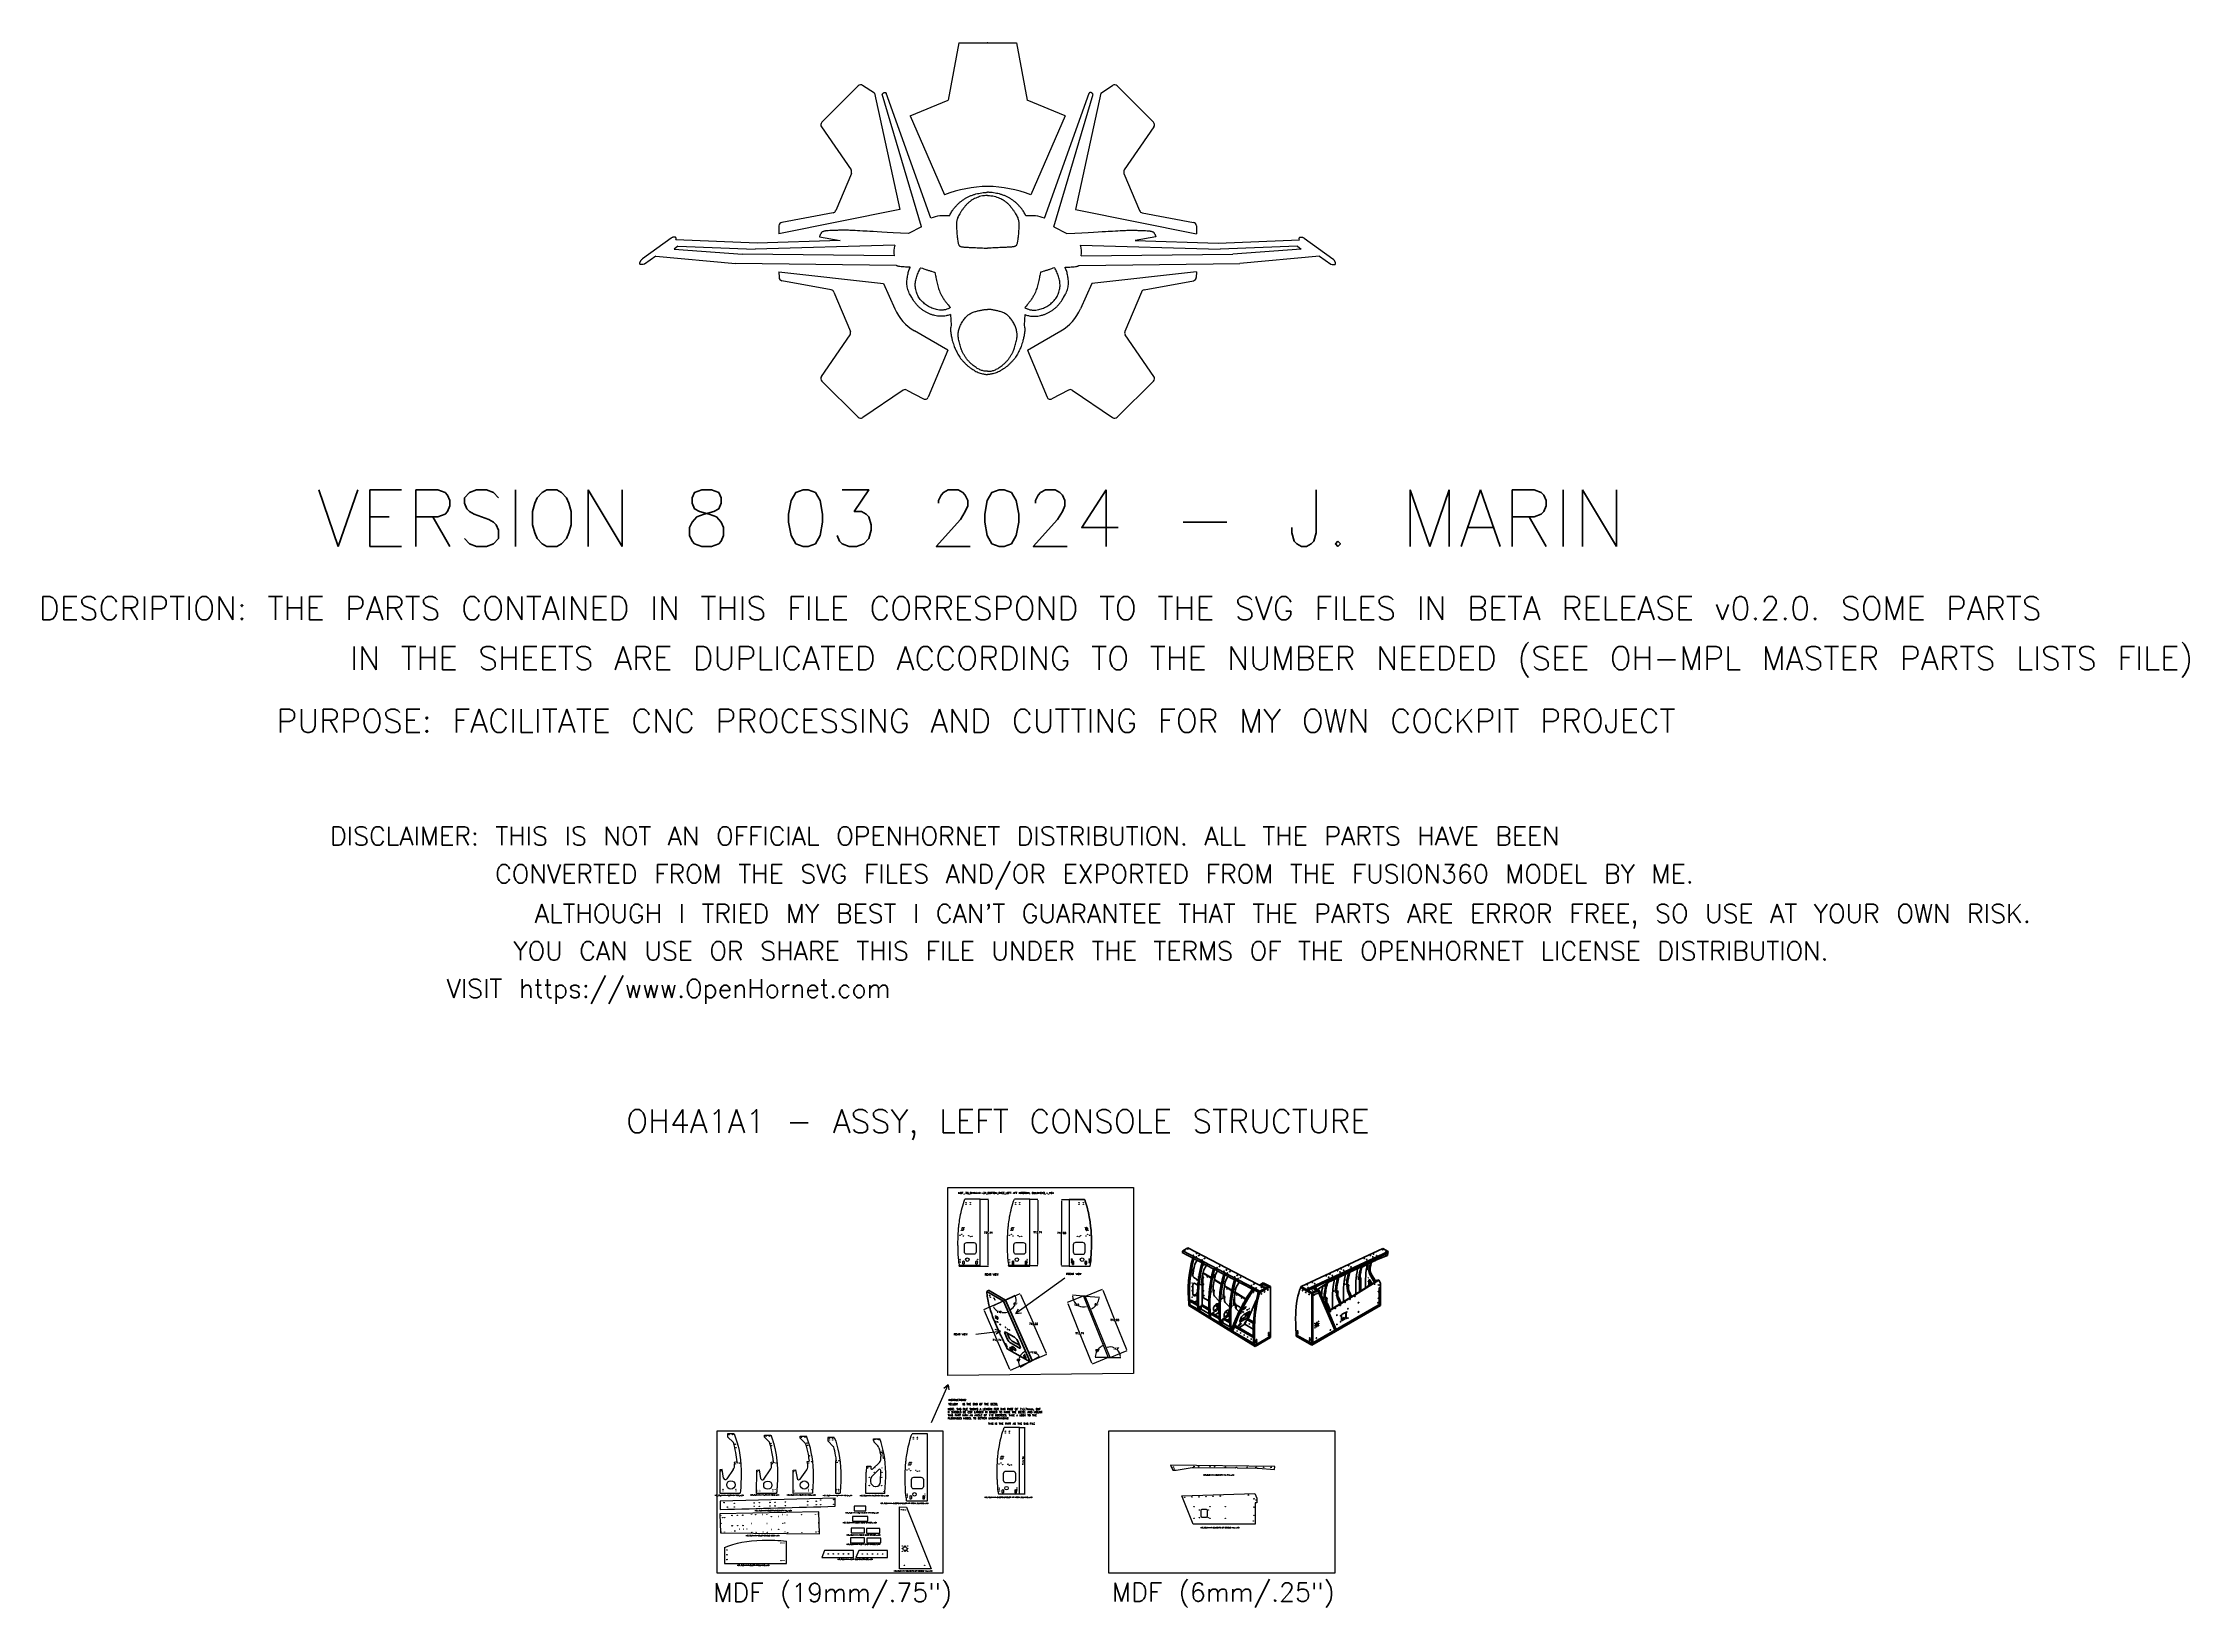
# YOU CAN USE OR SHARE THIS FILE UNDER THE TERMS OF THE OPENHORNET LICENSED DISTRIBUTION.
# Model space of a CAD drawing. Header units: millimetres. Extents: x 8001 to 31110, y 282 to 17125.
import ezdxf
from ezdxf.enums import TextEntityAlignment as Align

# ---------------------------------------------------------------- set-up
doc = ezdxf.new("R2010")
doc.units = ezdxf.units.MM
doc.layers.add('Cockpit Plans', color=6, linetype='Continuous')
doc.layers.add('Visible', color=7, linetype='Continuous', lineweight=50)
doc.styles.get("Standard").update_dxf_attribs({"font": 'txt.shx'})
doc.dimstyles.new('Dim-Standard', dxfattribs={"dimtxt": 3.048, "dimasz": 3.048, "dimexe": 1.778, "dimexo": 1.778, "dimgap": 1.27, "dimtad": 0, "dimtih": 1, "dimtoh": 1, "dimzin": 12, "dimdsep": 46, "dimtxsty": 'Standard', "dimcen": 0, "dimazin": 3, "dimtp": 0.254, "dimtm": 0.254, "dimtfac": 1, "dimtofl": 0, "dimtmove": 0, "dimatfit": 3, "dimfxl": 25.4, "dimtolj": 1, "dimtzin": 12, "dimarcsym": 1})
doc.dimstyles.new('ISO-25', dxfattribs={"dimtxt": 2.5, "dimasz": 2.5, "dimexe": 1.25, "dimexo": 0.625, "dimtad": 1, "dimtxsty": 'Standard', "dimcen": 2.5, "dimadec": 0, "dimazin": 0, "dimtfac": 1, "dimtmove": 0, "dimatfit": 3, "dimfxl": 1, "dimarcsym": 0})

# ---------------------------------------------------------------- blocks, each defined once
blk = doc.blocks.new('*D14')
at = {"color": 0, "lineweight": -2, "transparency": 16777216}
for p, q in [((18367, 3597), (18525, 3667)), ((18528, 3657), (18662, 3351)), ((18806, 3023), (18672, 3329)), ((18653, 2945), (18811, 3015))]:
    blk.add_line(p, q, dxfattribs=at)
at = {"color": 0, "transparency": 16777216}
for points in [[(18529, 3658), (18526, 3656), (18524, 3666)], [(18807, 3024), (18804, 3022), (18810, 3014)]]:
    blk.add_solid(points, dxfattribs=at)
at = {"layer": 'Defpoints', "color": 0, "transparency": 16777216}
for p in [(18365, 3597), (18524, 3666), (18651, 2945)]:
    blk.add_point(p, dxfattribs=at)
at = {"color": 0, "transparency": 16777216, "insert": (18667, 3340), "char_height": 20, "attachment_point": 5}
blk.add_mtext('\\A1;712.03', dxfattribs=at)
blk = doc.blocks.new('*D15')
at = {"color": 0, "lineweight": -2, "transparency": 16777216}
for p, q in [((18341, 3585), (18129, 3492)), ((18135, 3484), (18269, 3177)), ((18414, 2848), (18279, 3155)), ((18628, 2931), (18416, 2838))]:
    blk.add_line(p, q, dxfattribs=at)
at = {"color": 0, "transparency": 16777216}
for points in [[(18137, 3484), (18134, 3483), (18131, 3493)], [(18415, 2849), (18412, 2848), (18418, 2839)]]:
    blk.add_solid(points, dxfattribs=at)
at = {"layer": 'Defpoints', "color": 0, "transparency": 16777216}
for p in [(18343, 3586), (18418, 2839), (18629, 2932)]:
    blk.add_point(p, dxfattribs=at)
at = {"color": 0, "transparency": 16777216, "insert": (18274, 3166), "char_height": 20, "attachment_point": 5}
blk.add_mtext('\\A1;713.74', dxfattribs=at)
blk = doc.blocks.new('*D16')
at = {"color": 0, "lineweight": -2, "transparency": 16777216}
for p, q in [((19227, 3639), (19410, 3713)), ((19412, 3703), (19537, 3393)), ((19671, 3061), (19546, 3371)), ((19493, 2979), (19677, 3053))]:
    blk.add_line(p, q, dxfattribs=at)
at = {"color": 0, "transparency": 16777216}
for points in [[(19414, 3704), (19411, 3702), (19408, 3712)], [(19673, 3062), (19670, 3061), (19675, 3052)]]:
    blk.add_solid(points, dxfattribs=at)
at = {"layer": 'Defpoints', "color": 0, "transparency": 16777216}
for p in [(19408, 3712), (19225, 3638), (19492, 2978)]:
    blk.add_point(p, dxfattribs=at)
at = {"color": 0, "transparency": 16777216, "insert": (19542, 3382), "char_height": 20, "attachment_point": 5}
blk.add_mtext('\\A1;712.03', dxfattribs=at)
blk = doc.blocks.new('*D17')
at = {"color": 0, "lineweight": -2, "transparency": 16777216}
for p, q in [((19202, 3639), (19030, 3569)), ((19035, 3561), (19160, 3250)), ((19295, 2918), (19170, 3228)), ((19470, 2977), (19297, 2908))]:
    blk.add_line(p, q, dxfattribs=at)
at = {"color": 0, "transparency": 16777216}
for points in [[(19037, 3561), (19034, 3560), (19031, 3570)], [(19297, 2918), (19293, 2917), (19299, 2908)]]:
    blk.add_solid(points, dxfattribs=at)
at = {"layer": 'Defpoints', "color": 0, "transparency": 16777216}
for p in [(19204, 3640), (19299, 2908), (19471, 2978)]:
    blk.add_point(p, dxfattribs=at)
at = {"color": 0, "transparency": 16777216, "insert": (19165, 3239), "char_height": 20, "attachment_point": 5}
blk.add_mtext('\\A1;713.74', dxfattribs=at)
blk = doc.blocks.new('*D18')
at = {"color": 0, "lineweight": -2, "transparency": 16777216}
blk.add_line((19469, 2978), (19330, 2978), dxfattribs=at)
for start, end in [(151.4253, 175.8868), (116.1132, 140.2021)]:
    blk.add_arc((19471, 2978), 139, start, end, dxfattribs=at)
at = {"color": 0, "transparency": 16777216}
for points in [[(19409, 3105), (19411, 3101), (19419, 3107)], [(19334, 2988), (19331, 2988), (19332, 2978)]]:
    blk.add_solid(points, dxfattribs=at)
at = {"layer": 'Defpoints', "color": 0, "transparency": 16777216}
for p in [(19204, 3640), (19373, 3077), (19471, 2978), (19471, 2978), (19492, 2978)]:
    blk.add_point(p, dxfattribs=at)
at = {"color": 0, "transparency": 16777216, "insert": (19356, 3056), "char_height": 20, "attachment_point": 5}
blk.add_mtext('\\A1;68°', dxfattribs=at)
blk = doc.blocks.new('*D19')
at = {"color": 0, "lineweight": -2, "transparency": 16777216}
blk.add_line((19227, 3638), (19378, 3627), dxfattribs=at)
for start, end in [(295.7838, 318.3749), (328.974, 351.9248)]:
    blk.add_arc((19225, 3638), 151, start, end, dxfattribs=at)
at = {"color": 0, "transparency": 16777216}
for points in [[(19292, 3500), (19290, 3503), (19282, 3498)], [(19373, 3617), (19377, 3617), (19376, 3627)]]:
    blk.add_solid(points, dxfattribs=at)
at = {"layer": 'Defpoints', "color": 0, "transparency": 16777216}
for p in [(19204, 3640), (19225, 3638), (19225, 3638), (19329, 3528), (19492, 2978)]:
    blk.add_point(p, dxfattribs=at)
at = {"color": 0, "transparency": 16777216, "insert": (19347, 3549), "char_height": 20, "attachment_point": 5}
blk.add_mtext('\\A1;64º', dxfattribs=at)
blk = doc.blocks.new('*D20')
at = {"color": 0, "lineweight": -2, "transparency": 16777216}
blk.add_line((18628, 2931), (18522, 2870), dxfattribs=at)
for start, end in [(118.3455, 165.299), (175.978, 205.3305)]:
    blk.add_arc((18629, 2932), 123, start, end, dxfattribs=at)
at = {"color": 0, "transparency": 16777216}
for points in [[(18570, 3041), (18572, 3038), (18580, 3044)], [(18520, 2880), (18517, 2879), (18523, 2871)]]:
    blk.add_solid(points, dxfattribs=at)
at = {"layer": 'Defpoints', "color": 0, "transparency": 16777216}
for p in [(18343, 3586), (18528, 3001), (18629, 2932), (18629, 2932), (18651, 2945)]:
    blk.add_point(p, dxfattribs=at)
at = {"color": 0, "transparency": 16777216, "insert": (18508, 2952), "char_height": 20, "attachment_point": 5}
blk.add_mtext('\\A1;68º', dxfattribs=at)
blk = doc.blocks.new('*D21')
at = {"color": 0, "lineweight": -2, "transparency": 16777216}
blk.add_line((19202, 3640), (19086, 3649), dxfattribs=at)
for start, end in [(180.6219, 225.3086), (244.707, 287.0867)]:
    blk.add_arc((19204, 3640), 117, start, end, dxfattribs=at)
at = {"color": 0, "transparency": 16777216}
for points in [[(19086, 3638), (19089, 3638), (19088, 3648)], [(19238, 3530), (19239, 3527), (19248, 3532)]]:
    blk.add_solid(points, dxfattribs=at)
at = {"layer": 'Defpoints', "color": 0, "transparency": 16777216}
for p in [(19108, 3574), (19204, 3640), (19204, 3640), (19225, 3638), (19471, 2978)]:
    blk.add_point(p, dxfattribs=at)
at = {"color": 0, "transparency": 16777216, "insert": (19135, 3545), "char_height": 20, "attachment_point": 5}
blk.add_mtext('\\A1;116º', dxfattribs=at)
blk = doc.blocks.new('*D22')
at = {"color": 0, "lineweight": -2, "transparency": 16777216}
blk.add_line((18341, 3585), (18229, 3530), dxfattribs=at)
for start, end in [(210.7124, 238.1196), (263.0787, 289.1005)]:
    blk.add_arc((18343, 3586), 125, start, end, dxfattribs=at)
at = {"color": 0, "transparency": 16777216}
for points in [[(18234, 3521), (18237, 3522), (18230, 3530)], [(18383, 3469), (18384, 3466), (18393, 3471)]]:
    blk.add_solid(points, dxfattribs=at)
at = {"layer": 'Defpoints', "color": 0, "transparency": 16777216}
for p in [(18272, 3483), (18343, 3586), (18343, 3586), (18365, 3597), (18629, 2932)]:
    blk.add_point(p, dxfattribs=at)
at = {"color": 0, "transparency": 16777216, "insert": (18300, 3468), "char_height": 20, "attachment_point": 5}
blk.add_mtext('\\A1;116º', dxfattribs=at)
blk = doc.blocks.new('*D23')
at = {"color": 0, "lineweight": -2, "transparency": 16777216}
blk.add_line((18367, 3598), (18471, 3649), dxfattribs=at)
for start, end in [(298.6091, 333.8609), (345.7262, 21.2038)]:
    blk.add_arc((18365, 3597), 116, start, end, dxfattribs=at)
at = {"color": 0, "transparency": 16777216}
for points in [[(18422, 3493), (18420, 3496), (18412, 3490)], [(18472, 3638), (18475, 3639), (18470, 3648)]]:
    blk.add_solid(points, dxfattribs=at)
at = {"layer": 'Defpoints', "color": 0, "transparency": 16777216}
for p in [(18343, 3586), (18365, 3597), (18365, 3597), (18460, 3529), (18651, 2945)]:
    blk.add_point(p, dxfattribs=at)
at = {"color": 0, "transparency": 16777216, "insert": (18475, 3557), "char_height": 20, "attachment_point": 5}
blk.add_mtext('\\A1;64º', dxfattribs=at)
blk = doc.blocks.new('*D24')
at = {"color": 0, "lineweight": -2, "transparency": 16777216}
blk.add_line((18653, 2946), (18731, 2991), dxfattribs=at)
for start, end in [(89.8367, 107.3387), (36.3374, 55.6476)]:
    blk.add_arc((18651, 2945), 90.5, start, end, dxfattribs=at)
at = {"color": 0, "transparency": 16777216}
for points in [[(18625, 3029), (18624, 3033), (18615, 3027)], [(18726, 2999), (18723, 2997), (18730, 2990)]]:
    blk.add_solid(points, dxfattribs=at)
at = {"layer": 'Defpoints', "color": 0, "transparency": 16777216}
for p in [(18365, 3597), (18700, 3021), (18629, 2932), (18651, 2945), (18651, 2945)]:
    blk.add_point(p, dxfattribs=at)
at = {"color": 0, "transparency": 16777216, "insert": (18680, 3031), "char_height": 20, "attachment_point": 5}
blk.add_mtext('\\A1;112º', dxfattribs=at)
blk = doc.blocks.new('*D25')
at = {"color": 0, "lineweight": -2, "transparency": 16777216}
blk.add_line((19494, 2978), (19608, 2978), dxfattribs=at)
for start, end in [(68.0552, 106.9904), (5.0096, 46.9309)]:
    blk.add_arc((19492, 2978), 114, start, end, dxfattribs=at)
at = {"color": 0, "transparency": 16777216}
for points in [[(19459, 3086), (19458, 3089), (19449, 3084)], [(19607, 2988), (19604, 2988), (19606, 2978)]]:
    blk.add_solid(points, dxfattribs=at)
at = {"layer": 'Defpoints', "color": 0, "transparency": 16777216}
for p in [(19225, 3638), (19583, 3047), (19471, 2978), (19492, 2978), (19492, 2978)]:
    blk.add_point(p, dxfattribs=at)
at = {"color": 0, "transparency": 16777216, "insert": (19556, 3073), "char_height": 20, "attachment_point": 5}
blk.add_mtext('\\A1;112°', dxfattribs=at)
blk = doc.blocks.new('*D27')
at = {"color": 0, "lineweight": -2, "transparency": 16777216}
for p, q in [((18629, 4683), (18715, 4683)), ((18713, 4673), (18713, 4337)), ((18713, 3979), (18713, 4315)), ((18629, 3969), (18715, 3969))]:
    blk.add_line(p, q, dxfattribs=at)
at = {"color": 0, "transparency": 16777216}
for points in [[(18711, 4673), (18715, 4673), (18713, 4683)], [(18711, 3979), (18715, 3979), (18713, 3969)]]:
    blk.add_solid(points, dxfattribs=at)
at = {"layer": 'Defpoints', "color": 0, "transparency": 16777216}
for p in [(18627, 4683), (18627, 3969), (18713, 3969)]:
    blk.add_point(p, dxfattribs=at)
at = {"color": 0, "transparency": 16777216, "insert": (18713, 4326), "char_height": 20, "attachment_point": 5}
blk.add_mtext('\\A1;713.74', dxfattribs=at)
blk = doc.blocks.new('*D28')
at = {"color": 0, "lineweight": -2, "transparency": 16777216}
for p, q in [((19049, 4674), (18968, 4674)), ((18970, 4664), (18970, 4329)), ((18970, 3972), (18970, 4306)), ((19049, 3962), (18968, 3962))]:
    blk.add_line(p, q, dxfattribs=at)
at = {"color": 0, "transparency": 16777216}
for points in [[(18968, 4664), (18971, 4664), (18970, 4674)], [(18968, 3972), (18971, 3972), (18970, 3962)]]:
    blk.add_solid(points, dxfattribs=at)
at = {"layer": 'Defpoints', "color": 0, "transparency": 16777216}
for p in [(19051, 4674), (18970, 3962), (19051, 3962)]:
    blk.add_point(p, dxfattribs=at)
at = {"color": 0, "transparency": 16777216, "insert": (18970, 4318), "char_height": 20, "attachment_point": 5}
blk.add_mtext('\\A1;712.03', dxfattribs=at)
blk = doc.blocks.new('*D26')
at = {"color": 0, "lineweight": -2, "transparency": 16777216}
for p, q in [((18096, 4683), (18182, 4683)), ((18180, 4673), (18180, 4334)), ((18180, 3972), (18180, 4311)), ((18096, 3962), (18182, 3962))]:
    blk.add_line(p, q, dxfattribs=at)
at = {"color": 0, "transparency": 16777216}
for points in [[(18179, 4673), (18182, 4673), (18180, 4683)], [(18179, 3972), (18182, 3972), (18180, 3962)]]:
    blk.add_solid(points, dxfattribs=at)
at = {"layer": 'Defpoints', "color": 0, "transparency": 16777216}
for p in [(18094, 4683), (18094, 3962), (18180, 3962)]:
    blk.add_point(p, dxfattribs=at)
at = {"color": 0, "transparency": 16777216, "insert": (18180, 4322), "char_height": 20, "attachment_point": 5}
blk.add_mtext('\\A1;721.44', dxfattribs=at)
blk = doc.blocks.new('*D29')
at = {"color": 0, "lineweight": -2, "transparency": 16777216}
for p, q in [((18517, 2224), (18576, 2224)), ((18574, 1520), (18574, 2214)), ((18517, 1510), (18576, 1510))]:
    blk.add_line(p, q, dxfattribs=at)
at = {"color": 0, "transparency": 16777216}
for points in [[(18573, 2214), (18576, 2214), (18574, 2224)], [(18573, 1520), (18576, 1520), (18574, 1510)]]:
    blk.add_solid(points, dxfattribs=at)
at = {"layer": 'Defpoints', "color": 0, "transparency": 16777216}
for p in [(18516, 2224), (18574, 2224), (18516, 1510)]:
    blk.add_point(p, dxfattribs=at)
at = {"color": 0, "transparency": 16777216, "insert": (18562, 1867), "char_height": 20, "attachment_point": 5, "rotation": 90}
blk.add_mtext('713,74', dxfattribs=at)

msp = doc.modelspace()

# ---------------------------------------------------------------- linework, layer by layer
at = {"color": 7, "linetype": 'Continuous'}
for p, q in [((17862.266, 17124.863), (17748.201, 16508.013)), ((17862.266, 17124.863), (18484.744, 17124.863)), ((18484.744, 17124.863), (18598.81, 16508.013)), ((16779.382, 16662.563), (16388.425, 16270.673)), ((16953.524, 16582.644), (16827.609, 16667.275)), ((19393.487, 16582.644), (19519.402, 16667.275)), ((19567.628, 16662.563), (19958.585, 16270.673)), ((16953.524, 16582.644), (17228.835, 15333.321)), ((17460.194, 15147.648), (17037.903, 16573.501)), ((17560.795, 15240.47), (17081.303, 16584.283)), ((17337.39, 16340.405), (17748.201, 16508.013)), ((19009.621, 16340.405), (18598.81, 16508.013)), ((18786.215, 15240.47), (19265.708, 16584.283)), ((18886.816, 15147.648), (19309.108, 16573.501)), ((19393.487, 16582.644), (19118.175, 15333.321)), ((16383.977, 16222.217), (16702.352, 15757.95)), ((17337.39, 16340.405), (17709.294, 15491.388)), ((19009.621, 16340.405), (18637.717, 15491.388)), ((19963.034, 16222.217), (19644.659, 15757.95)), ((16706.069, 15721.676), (16537.782, 15320.122)), ((19640.941, 15721.676), (19809.228, 15320.122)), ((17228.835, 15333.321), (15926.302, 15070.46)), ((16509.662, 15297.4), (15957.384, 15193.888)), ((19118.175, 15333.321), (20420.708, 15070.46)), ((19837.348, 15297.4), (20389.627, 15193.888)), ((14766.002, 15025.291), (14457.978, 14801.899)), ((15926.302, 15156.44), (15926.302, 15070.46)), ((16362.463, 15038.161), (16585.727, 15000.085)), ((17460.194, 15147.648), (17321.682, 15072.918)), ((18886.816, 15147.648), (19025.328, 15072.918)), ((19984.548, 15038.161), (19761.284, 15000.085)), ((20420.708, 15156.44), (20420.708, 15070.46)), ((21581.008, 15025.291), (21889.032, 14801.899)), ((14600.96, 14830.936), (14477.039, 14743.013)), ((14600.96, 14830.936), (15459.985, 14753.104)), ((14837.839, 14936.815), (14797.992, 14906.688)), ((14797.992, 14906.688), (15533.753, 14852.09)), ((15693.286, 14971.777), (14817.462, 15004.343)), ((14837.839, 14936.815), (15669.817, 14905.565)), ((17166.142, 14834.446), (15533.753, 14852.09)), ((17175.003, 14949.536), (15669.817, 14905.565)), ((16585.727, 15000.085), (15693.286, 14971.777)), ((19172.008, 14949.536), (20677.193, 14905.565)), ((19180.868, 14834.446), (20813.257, 14852.09)), ((19761.284, 15000.085), (20653.724, 14971.777)), ((20653.724, 14971.777), (21529.548, 15004.343)), ((21509.171, 14936.815), (20677.193, 14905.565)), ((21549.018, 14906.688), (20813.257, 14852.09)), ((21746.05, 14830.936), (20887.025, 14753.104)), ((21509.171, 14936.815), (21549.018, 14906.688)), ((21746.05, 14830.936), (21869.972, 14743.013)), ((17187.715, 14730.33), (15459.985, 14753.104)), ((15926.302, 14663.32), (17053.499, 14535.441)), ((15926.302, 14663.32), (15927.611, 14602.474)), ((16489.01, 14467.08), (15958.727, 14565.837)), ((19159.296, 14730.33), (20887.025, 14753.104)), ((20420.708, 14663.32), (19293.512, 14535.441)), ((19858.001, 14467.08), (20388.284, 14565.837)), ((20420.708, 14663.32), (20419.399, 14602.474)), ((16517.15, 14444.406), (16695.516, 14020.692)), ((17053.499, 14535.441), (17175.003, 14261.906)), ((19293.512, 14535.441), (19172.008, 14261.906)), ((19829.861, 14444.406), (19651.494, 14020.692)), ((17773.107, 14201.811), (17779.347, 14086.227)), ((18573.903, 14201.811), (18567.664, 14086.227)), ((16383.146, 13535.024), (16691.804, 13984.337)), ((17744.636, 13820.265), (17384.859, 14028.421)), ((18602.375, 13820.265), (18962.151, 14028.421)), ((19963.864, 13535.024), (19655.206, 13984.337)), ((17744.636, 13820.265), (17534.143, 13313.164)), ((18602.375, 13820.265), (18812.867, 13313.164)), ((16387.736, 13486.384), (16780.263, 13097.516)), ((19959.275, 13486.384), (19566.747, 13097.516)), ((17264.447, 13387.586), (16828.406, 13093.012)), ((17303.838, 13389.561), (17480.891, 13294.225)), ((19043.172, 13389.561), (18866.12, 13294.225)), ((19082.563, 13387.586), (19518.605, 13093.012))]:
    msp.add_line(p, q, dxfattribs=at)
for p, q in [((18094.279, 4683.086), (17928.542, 4683.086)), ((18094.279, 4683.086), (17928.542, 4683.086)), ((18094.279, 3969.343), (18094.279, 4683.086)), ((18627.031, 4683.086), (18461.293, 4683.086)), ((18627.031, 4683.086), (18461.293, 4683.086)), ((18627.031, 3969.343), (18627.031, 4683.086)), ((19050.579, 4683.086), (19050.579, 3969.343)), ((19050.579, 4683.086), (19216.317, 4683.086)), ((19050.579, 4673.674), (19050.579, 3961.646)), ((17866.452, 3969.343), (18094.279, 3969.343)), ((17867.241, 3961.646), (18094.279, 3961.646)), ((18094.279, 3961.646), (18094.279, 3969.343)), ((18399.203, 3969.343), (18627.031, 3969.343)), ((18399.992, 3961.646), (18627.031, 3961.646)), ((18627.031, 3961.646), (18627.031, 3969.343)), ((19050.579, 3969.343), (19050.579, 3961.646)), ((19050.579, 3961.646), (19277.617, 3961.646)), ((19050.579, 3961.646), (19277.617, 3961.646)), ((19005.563, 3833.244), (18478.424, 3451.46)), ((18478.424, 3451.46), (18503.929, 3501.583)), ((18047.647, 3228.165), (18312.656, 3260.637)), ((18312.656, 3260.637), (18255.773, 3280.534)), ((18312.656, 3260.637), (18266.8, 3228.081)), ((18478.424, 3451.46), (18538.044, 3460.241)), ((17569.427, 2277.705), (17746.858, 2684.871)), ((17746.858, 2684.871), (17702.598, 2643.973)), ((17746.858, 2684.871), (17754.093, 2629.1)), ((15373.855, 2157.287), (15373.791, 2125.537)), ((15373.791, 2125.537), (15436.404, 2062.672)), ((15443.863, 2157.287), (15373.855, 2157.287)), ((15769.15, 2122.597), (15769.29, 2141.646)), ((15825.403, 2065.513), (15769.15, 2122.597)), ((15769.29, 2141.646), (15839.162, 2141.274)), ((16153.237, 2130.298), (16222.98, 2130.66)), ((16153.297, 2111.248), (16153.237, 2130.298)), ((16209.884, 2055.02), (16153.297, 2111.248)), ((16452.175, 2117.725), (16452.101, 2081.001)), ((16452.101, 2081.001), (16514.554, 2018.296)), ((16521.775, 2117.725), (16452.175, 2117.725)), ((16944.391, 2084.633), (16944.675, 2103.743)), ((16946.157, 2077.625), (16944.391, 2084.633)), ((16944.675, 2103.743), (17010.98, 2102.889)), ((17525.485, 2157.81), (17359.748, 2157.81)), ((17525.485, 2157.81), (17359.748, 2157.809)), ((17525.485, 1444.067), (17525.485, 2157.81)), ((18516.424, 2223.555), (18350.687, 2223.555)), ((18516.424, 1509.812), (18516.424, 2223.555)), ((15475.487, 1853.71), (15443.71, 1848.103)), ((15841.184, 1850.684), (15866.813, 1855.066)), ((15845.497, 1825.438), (15841.184, 1850.684)), ((16231.596, 1858.113), (16251.062, 1861.652)), ((16237.183, 1827.38), (16231.596, 1858.113)), ((16545.541, 1867.408), (16534.087, 1865.387)), ((16534.087, 1865.387), (16534.087, 1518.018)), ((16936.663, 1779.604), (17008.214, 1849.335)), ((16990.011, 2027.715), (16952.597, 2066.106)), ((17024.321, 1886.848), (17024.378, 1891.211)), ((15314.116, 1773.151), (15289.102, 1768.738)), ((15289.102, 1768.738), (15289.102, 1518.55)), ((15330.562, 1679.941), (15314.116, 1773.151)), ((15434.519, 1771.735), (15364.928, 1672.326)), ((15443.71, 1848.103), (15447.138, 1828.667)), ((15685.813, 1516.167), (15687.145, 1766.351)), ((15687.145, 1766.351), (15712.182, 1770.631)), ((15712.182, 1770.631), (15728.131, 1677.335)), ((15762.456, 1669.537), (15832.575, 1768.574)), ((16079.426, 1766.573), (16104.417, 1771.116)), ((16080.723, 1516.389), (16079.426, 1766.573)), ((16104.417, 1771.116), (16121.345, 1677.992)), ((16155.751, 1670.555), (16224.862, 1770.375)), ((16860.783, 1516.027), (16863.722, 1744.228)), ((16863.722, 1744.228), (16870.071, 1744.146)), ((16870.071, 1744.146), (16870.914, 1809.573)), ((16870.914, 1809.573), (16915.36, 1809.001)), ((16915.36, 1809.001), (16915.101, 1788.863)), ((15289.102, 1518.55), (15509.234, 1518.55)), ((16531.558, 1465.786), (15294.511, 1432.529)), ((15294.511, 1432.529), (15294.511, 1342.644)), ((15900.132, 1515.026), (15685.813, 1516.167)), ((16289.426, 1517.47), (16080.723, 1516.389)), ((16531.558, 1376.871), (16531.558, 1465.786)), ((16534.087, 1518.018), (16583.886, 1518.018)), ((17064.589, 1513.402), (16860.783, 1516.027)), ((17298.447, 1436.37), (17525.485, 1436.37)), ((17525.485, 1436.37), (17525.485, 1444.067)), ((18288.597, 1509.812), (18516.424, 1509.812)), ((15339.867, 934.54), (15339.867, 762.897)), ((16007.237, 762.897), (16007.237, 1002.175)), ((15339.867, 762.897), (16007.237, 762.897))]:
    msp.add_line(p, q)
at = {"color": 2}
for p, q in [((19219.617, 4673.674), (19050.579, 4673.674)), ((18094.279, 3969.343), (17866.452, 3969.343)), ((18627.031, 3969.343), (18399.203, 3969.343))]:
    msp.add_line(p, q, dxfattribs=at)
for points in [[(17744.065, 4807.267), (19744.065, 4807.267), (19744.065, 2807.267), (17744.065, 2786.128)], [(19471.204, 2977.912), (19491.75, 2977.912), (19225.02, 3638.093), (19203.831, 3639.683)], [(21053.518, 1184.376), (20387.352, 1184.376), (20264.358, 1488.796), (21050.609, 1515.595), (21072.568, 1463.865), (21072.568, 1412.596), (21053.518, 1412.596)], [(16357.167, 1319.079), (15290.655, 1294.33), (15295.368, 1091.204), (16362.719, 1079.865)], [(16716.887, 1217.547), (16881.987, 1217.547), (16881.987, 1268.347), (16716.887, 1268.347)], [(16734.734, 1328.394), (16861.734, 1328.394), (16861.734, 1379.194), (16734.734, 1379.194)], [(17565.368, 704.529), (17223.38, 704.529), (17223.38, 1371.899), (17297.995, 1366.3)], [(16695.425, 985.144), (16847.241, 985.144), (16847.241, 1035.944), (16695.425, 1035.944)], [(16702.296, 1089.773), (16848.346, 1089.773), (16848.346, 1140.573), (16702.296, 1140.573)], [(16867.892, 1088.915), (17013.942, 1088.915), (17013.942, 1139.715), (16867.892, 1139.715)], [(16871.325, 984.287), (17023.141, 984.287), (17023.141, 1035.087), (16871.325, 1035.087)], [(16729.309, 902.45), (16418.107, 902.45), (16387.32, 826.25), (16729.309, 826.25)], [(17096.566, 902.098), (16785.364, 902.098), (16754.578, 825.898), (17096.566, 825.898)]]:
    msp.add_lwpolyline(points, close=True)
for points in [[(17906.97, 4345.371), (17903.795, 4345.371, -0.414213562), (17897.445, 4351.721), (17897.445, 4370.771, -0.414213562), (17903.795, 4377.121), (17906.97, 4377.121, -0.414213562), (17913.32, 4370.771), (17913.32, 4351.721, -0.414213562)], [(18024.429, 4088.646), (17948.229, 4088.646, -0.414213562), (17922.829, 4114.046), (17922.829, 4190.246, -0.414213562), (17948.229, 4215.646), (18024.429, 4215.646, -0.414213562), (18049.829, 4190.246), (18049.829, 4114.046, -0.414213562)], [(18439.721, 4345.371), (18436.546, 4345.371, -0.414213562), (18430.196, 4351.721), (18430.196, 4370.771, -0.414213562), (18436.546, 4377.121), (18439.721, 4377.121, -0.414213562), (18446.071, 4370.771), (18446.071, 4351.721, -0.414213562)], [(18557.181, 4088.646), (18480.981, 4088.646, -0.414213562), (18455.581, 4114.046), (18455.581, 4190.246, -0.414213562), (18480.981, 4215.646), (18557.181, 4215.646, -0.414213562), (18582.581, 4190.246), (18582.581, 4114.046, -0.414213562)], [(19196.629, 4088.646, 0.414213562), (19222.029, 4114.046), (19222.029, 4190.246, 0.414213562), (19196.629, 4215.646), (19120.429, 4215.646, 0.414213562), (19095.029, 4190.246), (19095.029, 4114.046, 0.414213562), (19120.429, 4088.646)], [(19120.429, 4088.646), (19196.629, 4088.646, 0.414213562), (19222.029, 4114.046), (19222.029, 4190.246, 0.414213562), (19196.629, 4215.646), (19120.429, 4215.646, 0.414213562), (19095.029, 4190.246), (19095.029, 4114.046, 0.414213562)], [(19241.063, 4345.371), (19237.888, 4345.371, -0.414213562), (19231.538, 4351.721), (19231.538, 4370.771, -0.414213562), (19237.888, 4377.121), (19241.063, 4377.121, -0.414213562), (19247.413, 4370.771), (19247.413, 4351.721, -0.414213562)], [(19237.888, 4377.121, 0.414213562), (19231.538, 4370.771), (19231.538, 4351.721, 0.414213562), (19237.888, 4345.371), (19241.063, 4345.371, 0.414213562), (19247.413, 4351.721), (19247.413, 4370.771, 0.414213562), (19241.063, 4377.121)], [(17907.798, 3985.197), (17907.798, 4010.597, -1), (17920.498, 4010.597), (17920.498, 3985.197, -1)], [(18046.654, 3985.197), (18046.654, 4010.597, -1), (18059.354, 4010.597), (18059.354, 3985.197, -1)], [(18440.549, 3985.197), (18440.549, 4010.597, -1), (18453.249, 4010.597), (18453.249, 3985.197, -1)], [(18579.406, 3985.197), (18579.406, 4010.597, -1), (18592.106, 4010.597), (18592.106, 3985.197, -1)], [(19098.204, 4010.597), (19098.204, 3985.197, -1), (19085.504, 3985.197), (19085.504, 4010.597, -1)], [(19085.504, 4010.597), (19085.504, 3985.197, 1), (19098.204, 3985.197), (19098.204, 4010.597, 1)], [(19237.06, 4010.597), (19237.06, 3985.197, -1), (19224.36, 3985.197), (19224.36, 4010.597, -1)], [(19224.36, 4010.597), (19224.36, 3985.197, 1), (19237.06, 3985.197), (19237.06, 4010.597, 1)], [(17338.176, 1820.095), (17335.001, 1820.095, -0.414213562), (17328.651, 1826.445), (17328.651, 1845.495, -0.414213562), (17335.001, 1851.845), (17338.176, 1851.845, -0.414213562), (17344.526, 1845.495), (17344.526, 1826.445, -0.414213562)], [(18329.115, 1885.84), (18325.94, 1885.84, -0.414213562), (18319.59, 1892.19), (18319.59, 1911.24, -0.414213562), (18325.94, 1917.59), (18329.115, 1917.59, -0.414213562), (18335.465, 1911.24), (18335.465, 1892.19, -0.414213562)], [(16913.496, 1664.276), (16913.247, 1644.902, 0.414213562), (16965.896, 1590.879), (16969.705, 1590.83, 0.414213562), (17021.155, 1640.972), (17022.717, 1762.262, 0.668178638), (17001.154, 1771.521), (16929.604, 1701.789, 0.198912367)], [(17455.635, 1563.37), (17379.435, 1563.37, -0.414213562), (17354.035, 1588.77), (17354.035, 1664.97, -0.414213562), (17379.435, 1690.37), (17455.635, 1690.37, -0.414213562), (17481.035, 1664.97), (17481.035, 1588.77, -0.414213562)], [(18446.574, 1629.115), (18370.374, 1629.115, -0.414213562), (18344.974, 1654.515), (18344.974, 1730.715, -0.414213562), (18370.374, 1756.115), (18446.574, 1756.115, -0.414213562), (18471.974, 1730.715), (18471.974, 1654.515, -0.414213562)], [(20841.519, 1790.586, -0.64800629), (20861.803, 1790.335), (21076.365, 1787.681, -0.016197431), (21084.582, 1787.313), (21260.754, 1773.693), (21265.847, 1804.388), (20143.658, 1818.271), (20168.575, 1766.244), (20183.292, 1766.062, 0.041979289), (20204.526, 1767.583), (20376.624, 1794.553, -0.041979289), (20397.858, 1796.075)], [(17339.004, 1459.92), (17339.004, 1485.32, -1), (17351.704, 1485.32), (17351.704, 1459.92, -1)], [(17477.86, 1459.92), (17477.86, 1485.32, -1), (17490.56, 1485.32), (17490.56, 1459.92, -1)], [(18329.943, 1525.666), (18329.943, 1551.066, -1), (18342.643, 1551.066), (18342.643, 1525.666, -1)], [(18468.799, 1525.666), (18468.799, 1551.066, -1), (18481.499, 1551.066), (18481.499, 1525.666, -1)], [(20467.378, 1330.426), (20467.378, 1273.276, 0.414213562), (20480.078, 1260.576), (20528.279, 1260.576, 0.414213562), (20540.979, 1273.276), (20540.979, 1330.426, 0.414213562), (20528.279, 1343.126), (20480.078, 1343.126, 0.414213562)], [(17302.314, 911.506, -1.164577706), (17293.437, 902.629, -6.538140982)]]:
    msp.add_lwpolyline(points, format="xyb", close=True)
at = {"color": 0, "linetype": 'ByBlock', "lineweight": -2}
for points in [[(17694.112, 659.867), (17694.112, 2183.867), (15255.712, 2183.867), (15255.712, 659.867)], [(21914.113, 661.231), (21914.113, 2185.231), (19475.713, 2185.231), (19475.713, 661.231)]]:
    msp.add_lwpolyline(points, close=True, dxfattribs=at)
for centre, radius in [((17941.879, 4644.818), 2.413), ((17941.879, 4625.768), 2.413), ((17986.329, 4644.818), 2.413), ((17986.329, 4625.768), 2.413), ((18474.631, 4644.818), 2.413), ((18474.631, 4625.768), 2.413), ((18519.081, 4644.818), 2.413), ((18519.081, 4625.768), 2.413), ((19158.529, 4644.818), 2.413), ((19158.529, 4644.818), 2.413), ((19158.529, 4625.768), 2.413), ((19158.529, 4625.768), 2.413), ((19202.979, 4644.818), 2.413), ((19202.979, 4644.818), 2.413), ((19202.979, 4625.768), 2.413), ((19202.979, 4625.768), 2.413), ((17874.258, 4292.408), 2.457), ((17891.095, 4346.958), 2.153), ((17895.086, 4303.311), 2.457), ((17912.726, 4285.19), 2.457), ((17919.67, 4375.533), 2.153), ((17968.902, 4289.516), 2.457), ((17985.931, 4277.743), 2.457), ((18006.07, 4282.541), 2.457), ((18407.009, 4292.408), 2.457), ((18423.846, 4346.958), 2.153), ((18427.837, 4303.311), 2.457), ((18445.477, 4285.19), 2.457), ((18452.421, 4375.533), 2.153), ((18501.653, 4289.516), 2.457), ((18518.682, 4277.743), 2.457), ((18538.821, 4282.541), 2.457), ((19138.789, 4282.541), 2.457), ((19138.789, 4282.541), 2.457), ((19158.927, 4277.743), 2.457), ((19158.927, 4277.743), 2.457), ((19175.957, 4289.516), 2.457), ((19175.957, 4289.516), 2.457), ((19225.188, 4375.533), 2.153), ((19225.188, 4375.533), 2.153), ((19232.133, 4285.19), 2.457), ((19232.133, 4285.19), 2.457), ((19249.772, 4303.311), 2.457), ((19249.772, 4303.311), 2.457), ((19253.763, 4346.958), 2.153), ((19253.763, 4346.958), 2.153), ((19270.601, 4292.408), 2.457), ((19270.601, 4292.408), 2.457), ((17875.977, 4034.716), 1.588), ((17875.977, 4017.904), 1.588), ((17875.977, 4001.093), 1.588), ((17954.579, 4031.496), 19.05), ((18065.704, 4034.716), 1.588), ((18065.704, 4017.904), 1.588), ((18065.704, 4001.093), 1.588), ((18408.728, 4034.716), 1.588), ((18408.728, 4017.904), 1.588), ((18408.728, 4001.093), 1.588), ((18487.331, 4031.496), 19.05), ((18598.456, 4034.716), 1.588), ((18598.456, 4017.904), 1.588), ((18598.456, 4001.093), 1.588), ((19079.154, 4034.716), 5.08), ((19079.154, 4017.904), 5.08), ((19079.154, 4001.093), 5.08), ((19079.154, 4034.716), 1.588), ((19079.154, 4017.904), 1.588), ((19079.154, 4001.093), 1.588), ((19190.279, 4031.496), 19.05), ((19190.279, 4031.496), 19.05), ((19268.881, 4034.716), 5.08), ((19268.881, 4017.904), 5.08), ((19268.881, 4001.093), 5.08), ((19268.881, 4034.716), 1.588), ((19268.881, 4017.904), 1.588), ((19268.881, 4001.093), 1.588), ((15389.711, 2147.762), 2.286), ((15427.811, 2147.762), 2.286), ((15785.096, 2132.037), 2.413), ((15823.195, 2131.834), 2.413), ((16169.143, 2120.856), 2.413), ((16207.243, 2121.053), 2.413), ((16468.031, 2108.2), 2.286), ((16468.031, 2108.2), 2.286), ((16468.031, 2090.159), 2.248), ((16468.031, 2090.159), 2.248), ((16506.131, 2108.2), 2.286), ((16506.131, 2108.2), 2.286), ((16506.131, 2090.159), 2.248), ((16506.131, 2090.159), 2.248), ((16957.234, 2094.055), 2.413), ((16995.331, 2093.565), 2.413), ((17373.085, 2119.542), 2.413), ((17373.085, 2100.492), 2.413), ((17417.535, 2119.542), 2.413), ((17417.535, 2100.492), 2.413), ((18364.024, 2185.288), 2.413), ((18364.024, 2166.238), 2.413), ((18408.474, 2185.288), 2.413), ((18408.474, 2166.238), 2.413), ((15455.913, 2045.056), 2.977), ((15465.13, 2008.088), 2.977), ((15838.54, 2055.045), 2.977), ((15844.88, 2030.87), 2.977), ((15873.74, 1847.03), 2.286), ((16227.78, 2056.842), 2.977), ((16234.374, 2032.734), 2.977), ((16252.598, 1920.041), 2.92), ((16276.776, 1857.09), 2.286), ((16553.205, 1848.609), 2.286), ((16553.205, 1848.609), 2.286), ((16574.323, 1866.447), 2.286), ((16574.323, 1866.447), 2.286), ((17026.624, 1957.248), 2.977), ((17039.194, 1971.616), 2.977), ((17039.102, 1928.95), 2.457), ((17043.859, 1949.038), 2.977), ((17048.167, 1907.517), 2.457), ((17054.652, 1892.184), 2.457), ((17350.876, 1850.257), 2.153), ((18313.24, 1887.427), 2.153), ((18341.815, 1916.002), 2.153), ((15295.452, 1750.888), 2.286), ((15303.877, 1764.897), 2.286), ((15408.936, 1607.451), 44.45), ((15459.121, 1833.84), 2.286), ((15479.262, 1845.147), 2.286), ((15502.055, 1841.415), 2.286), ((15693.4, 1748.468), 2.286), ((15705.377, 1763.026), 2.286), ((15806.119, 1604.428), 44.45), ((15856.518, 1836.34), 2.286), ((15893.534, 1842.668), 2.286), ((16085.869, 1748.756), 2.286), ((16097.692, 1763.439), 2.286), ((16200.095, 1605.909), 44.45), ((16247.083, 1843.931), 2.286), ((16882.097, 1790.377), 2.457), ((16897.921, 1802.875), 2.457), ((16900.485, 1689.52), 2.457), ((16953.112, 1743.457), 1.353), ((16960.083, 1791.631), 1.353), ((17033.824, 1687.803), 2.457), ((17035.007, 1790.666), 1.353), ((17035.656, 1742.394), 1.353), ((17305.463, 1767.132), 2.457), ((17322.301, 1821.682), 2.153), ((17326.292, 1778.035), 2.457), ((17343.931, 1759.914), 2.457), ((17400.108, 1764.24), 2.457), ((17417.137, 1752.467), 2.457), ((17437.275, 1757.265), 2.457), ((18296.402, 1832.878), 2.457), ((18317.231, 1843.78), 2.457), ((18334.87, 1825.659), 2.457), ((18391.047, 1829.985), 2.457), ((18408.076, 1818.212), 2.457), ((18428.214, 1823.011), 2.457), ((20174.169, 1798.665), 2.457), ((20183.045, 1780.133), 2.457), ((20395.752, 1805.151), 2.457), ((20446.698, 1804.521), 2.457), ((20567.147, 1803.031), 2.457), ((20618.093, 1802.401), 2.457), ((20732.758, 1800.982), 2.457), ((20968.424, 1798.067), 2.457), ((21063.981, 1796.885), 2.457), ((21145.733, 1795.873), 2.457), ((21225.726, 1794.883), 2.457), ((15324.027, 1559.825), 0.992), ((15324.027, 1543.95), 0.992), ((15335.786, 1417.758), 2.457), ((15446.911, 1408.041), 2.457), ((15462.884, 1559.825), 0.992), ((15462.884, 1543.95), 0.992), ((15659.388, 1413.753), 2.457), ((15695.473, 1541.516), 0.992), ((15695.558, 1557.391), 0.992), ((15714.051, 1415.223), 2.457), ((15720.873, 1541.381), 0.992), ((15720.958, 1557.256), 0.992), ((15830.734, 1418.36), 2.457), ((15859.727, 1540.642), 0.992), ((15859.812, 1556.517), 0.992), ((15885.398, 1419.829), 2.457), ((15885.127, 1540.507), 0.992), ((15885.212, 1556.382), 0.992), ((15996.298, 1422.811), 2.457), ((15996.298, 1384.697), 2.457), ((16090.034, 1557.712), 0.992), ((16090.117, 1541.838), 0.992), ((16235.63, 1429.245), 2.457), ((16235.63, 1391.131), 2.457), ((16243.056, 1558.506), 0.992), ((16243.138, 1542.631), 0.992), ((16279.688, 1558.696), 0.992), ((16279.77, 1542.821), 0.992), ((16327.427, 1431.713), 2.457), ((16327.427, 1393.599), 2.457), ((16375.983, 1445.723), 2.457), ((16375.983, 1394.905), 2.457), ((16515.683, 1449.479), 2.457), ((16515.683, 1398.661), 2.457), ((16543.993, 1559.293), 0.992), ((16543.993, 1543.418), 0.992), ((16569.393, 1559.293), 0.992), ((16569.393, 1559.293), 0.992), ((16569.393, 1543.418), 0.992), ((16569.393, 1543.418), 0.992), ((16899.341, 1600.627), 2.457), ((17032.68, 1598.91), 2.457), ((17055.393, 1538.923), 0.992), ((17055.597, 1554.796), 0.992), ((17307.183, 1509.44), 1.588), ((17307.183, 1492.628), 1.588), ((17307.183, 1475.817), 1.588), ((17385.785, 1506.22), 19.05), ((17496.91, 1509.44), 1.588), ((17496.91, 1492.628), 1.588), ((17496.91, 1475.817), 1.588), ((18298.122, 1575.185), 1.588), ((18298.122, 1558.373), 1.588), ((18298.122, 1541.562), 1.588), ((18376.724, 1571.965), 19.05), ((18487.849, 1575.185), 1.588), ((18487.849, 1558.373), 1.588), ((18487.849, 1541.562), 1.588), ((20296.37, 1473.372), 2.457), ((20372.524, 1476.031), 2.457), ((20448.677, 1478.691), 2.457), ((20524.831, 1481.35), 2.457), ((20600.985, 1484.009), 2.457), ((20677.138, 1486.669), 2.457), ((20981.752, 1497.306), 2.457), ((21040.818, 1457.312), 2.977), ((21063.043, 1445.313), 2.457), ((15300.536, 1279.102), 0.992), ((15302.541, 1192.667), 0.992), ((15320.674, 1253.641), 2.032), ((15340.683, 1254.105), 2.032), ((15370.711, 1367.878), 2.457), ((15420.074, 1278.278), 2.977), ((15422.652, 1167.183), 2.977), ((15446.911, 1369.927), 2.457), ((15478.543, 1279.635), 2.977), ((15481.121, 1168.54), 2.977), ((15537.013, 1280.992), 2.977), ((15539.591, 1169.897), 2.977), ((15630.647, 1286.763), 0.992), ((15632.856, 1191.538), 0.992), ((15659.388, 1375.639), 2.457), ((15675.094, 1287.372), 0.992), ((15714.051, 1377.109), 2.457), ((15751.274, 1289.14), 0.992), ((15795.767, 1287.786), 0.992), ((15797.977, 1192.561), 0.992), ((15830.734, 1380.246), 2.457), ((15843.621, 1265.876), 0.992), ((15885.398, 1381.715), 2.457), ((15919.801, 1267.644), 0.992), ((15966.655, 1288.846), 0.992), ((15968.864, 1193.621), 0.992), ((15986.385, 1292.004), 0.992), ((15988.594, 1196.779), 0.992), ((16015.478, 1282.567), 0.992), ((16167.837, 1286.103), 0.992), ((16320.196, 1289.639), 0.992), ((16348.211, 1294.476), 0.992), ((16350.421, 1199.251), 0.992), ((17242.492, 1341.193), 2.457), ((17264.655, 1339.529), 3.492), ((17286.817, 1337.866), 2.457), ((20396.877, 1372.017), 2.457), ((20396.877, 1246.923), 2.457), ((20454.078, 1336.776), 2.457), ((20454.078, 1254.226), 2.457), ((20549.328, 1336.776), 2.457), ((20549.328, 1254.226), 2.457), ((20567.743, 1372.017), 2.457), ((20567.743, 1246.923), 2.457), ((20732.843, 1372.017), 2.457), ((20732.843, 1246.923), 2.457), ((21033.515, 1219.39), 2.032), ((21040.818, 1368.412), 2.977), ((21040.818, 1279.512), 2.977), ((15304.685, 1100.305), 0.992), ((15339.6, 1101.115), 0.992), ((15415.78, 1102.883), 0.992), ((15450.454, 1114.096), 0.992), ((15450.696, 1103.693), 0.992), ((15504.067, 1130.338), 0.992), ((15542.156, 1131.222), 0.992), ((15580.246, 1132.106), 0.992), ((15635.066, 1096.314), 0.992), ((15679.494, 1097.767), 0.992), ((15755.674, 1099.535), 0.992), ((15800.187, 1097.337), 0.992), ((15846.843, 1127.057), 0.992), ((15923.022, 1128.825), 0.992), ((15947.97, 981.199), 0.992), ((15964.904, 981.199), 0.992), ((15971.074, 1098.397), 0.992), ((15981.837, 981.199), 0.992), ((15990.8, 1101.744), 0.992), ((16019.88, 1092.891), 0.992), ((16172.239, 1096.427), 0.992), ((16324.598, 1099.962), 0.992), ((16352.63, 1104.027), 0.992), ((17255.13, 949.812), 2.977), ((17283.705, 949.812), 2.977), ((17312.28, 949.812), 2.977), ((15365.267, 905.772), 2.457), ((15365.267, 854.972), 2.457), ((15365.267, 804.172), 2.457), ((15947.97, 791.472), 0.992), ((15964.904, 791.472), 0.992), ((15981.837, 791.472), 0.992), ((16457.146, 864.35), 2.977), ((16511.579, 864.35), 2.977), ((16566.011, 864.35), 2.977), ((16620.444, 864.35), 2.977), ((16674.876, 864.35), 2.977), ((16824.403, 863.998), 2.977), ((16878.836, 863.998), 2.977), ((16933.268, 863.998), 2.977), ((16987.701, 863.998), 2.977), ((17042.133, 863.998), 2.977), ((17255.13, 921.237), 2.977), ((17255.13, 892.662), 2.977), ((17277.812, 742.629), 2.457), ((17283.705, 892.662), 2.977), ((17312.28, 921.237), 2.977), ((17312.28, 892.662), 2.977), ((17495.542, 742.629), 2.457)]:
    msp.add_circle(centre, radius)
at = {"color": 7, "linetype": 'Continuous'}
for centre, radius, start, end in [((16806.355, 16635.654), 38.1, 56.093723, 135.0682945), ((19540.655, 16635.654), 38.1, 44.9317055, 123.906277), ((16415.398, 16243.764), 38.1, 135.0682945, 214.4407129), ((19931.612, 16243.764), 38.1, 325.5592871, 44.9317055), ((16670.93, 15736.403), 38.1, 337.262, 34.4407129), ((19676.08, 15736.403), 38.1, 145.5592871, 202.738), ((18197.212, 14216.796), 1364.789, 90.9953102, 110.9470291), ((18149.798, 14216.796), 1364.789, 69.0529709, 89.0046898), ((16502.643, 15334.848), 38.1, 280.6157017, 337.262), ((17717.163, 14774.362), 491.638, 84.8223648, 108.5453635), ((18629.847, 14774.362), 491.638, 71.4546365, 95.1776352), ((19844.367, 15334.848), 38.1, 202.738, 259.3842983), ((15964.402, 15156.44), 38.1, 100.6157017, 180), ((20382.608, 15156.44), 38.1, 0, 79.3842983), ((17455.326, 14870.069), 291.369, 164.1728945, 187.022622), ((18891.685, 14870.069), 291.369, 352.977378, 15.8271055), ((15965.702, 14603.293), 38.1, 181.2319774, 259.4503884), ((20381.308, 14603.293), 38.1, 280.5496116, 358.7680226), ((16482.034, 14429.624), 38.1, 22.8290797, 79.4503884), ((19864.976, 14429.624), 38.1, 100.5496116, 157.1709203), ((17639.261, 14468.129), 508, 203.9506996, 239.9476297), ((18707.749, 14468.129), 508, 300.0523703, 336.0493004), ((16660.4, 14005.91), 38.1, 325.5126372, 22.8290797), ((19686.61, 14005.91), 38.1, 157.1709203, 214.4873628), ((16414.55, 13513.45), 38.1, 145.5126372, 225.2683623), ((19932.46, 13513.45), 38.1, 314.7316377, 34.4873628), ((17285.775, 13356.015), 38.1, 61.6992442, 124.041571), ((17498.954, 13327.771), 38.1, 241.6992442, 337.4571159), ((18848.056, 13327.771), 38.1, 202.5428841, 298.3007558), ((19061.235, 13356.015), 38.1, 55.958429, 118.3007558), ((16807.078, 13124.583), 38.1, 225.2683623, 304.041571), ((19539.933, 13124.583), 38.1, 235.958429, 314.7316377)]:
    msp.add_arc(centre, radius, start, end, dxfattribs=at)
for centre, radius, start, end in [((16510.055, 2013.815), 6.35, 15.7674195, 44.8847349), ((16970.787, 2083.833), 25.4, 194.146964, 224.262229), ((16953.63, 1992.26), 50.8, 15.2370882, 44.262229), ((16970.986, 1887.535), 53.34, 314.262229, 359.2622291), ((16897.388, 1892.846), 127, 359.2622291, 9.4314142), ((15349.322, 1683.251), 19.05, 190.0059722, 325.0059722), ((15372.095, 1815.435), 76.2, 325.0059722, 9.9999999), ((15746.908, 1680.545), 19.05, 189.7010498, 324.7010498), ((15770.385, 1812.606), 76.2, 324.7010498, 9.6950775), ((16140.088, 1681.399), 19.05, 190.3029952, 325.3029952), ((16162.212, 1813.751), 76.2, 325.3029952, 10.3029952), ((16927.8, 1788.699), 12.7, 179.2622291, 314.262229)]:
    msp.add_arc(centre, radius, start, end)
for centre, major_axis, ratio, start_param, end_param in [((17913.273, 4023.471), (-30.927, 374.906), 0.137093018, 1.643505047, 1.704363296), ((18446.024, 4023.471), (-30.927, 374.906), 0.137093018, 1.643505047, 1.704363296), ((19231.444, 4023.599), (30.957, 375.468), 0.137291579, 4.557959576, 4.63947581), ((19231.585, 4023.471), (30.927, 374.906), 0.137093018, 4.578822012, 4.63968026), ((17344.479, 1498.195), (-30.927, 374.906), 0.137093018, 1.643505047, 1.704363296), ((18335.418, 1563.94), (-30.927, 374.906), 0.137093018, 1.643505047, 1.704363296)]:
    msp.add_ellipse(centre, major_axis=major_axis, ratio=ratio, start_param=start_param, end_param=end_param)
for centre in [(17885.502, 3965.494), (18075.813, 3965.494), (18418.253, 3965.494), (18608.564, 3965.494)]:
    msp.add_ellipse(centre, major_axis=(-0.992, 0), ratio=0.374606593)
for points, knots in [([(17037.902, 16573.501), (17042.321, 16577.621), (17046.731, 16582.857), (17051.544, 16587.68), (17057.169, 16590.565), (17063.679, 16590.996), (17069.74, 16591.256), (17072.486, 16591.086), (17075.357, 16589.935), (17078.612, 16587.179), (17080.152, 16585.397), (17081.169, 16584.187), (17081.268, 16584.1), (17081.319, 16584.074), (17081.332, 16584.075), (17081.341, 16584.082), (17081.347, 16584.105), (17081.346, 16584.134), (17081.303, 16584.283), (17081.321, 16584.234), (17081.303, 16584.283)], [0, 0, 0, 0, 0.113826941, 0.242790371, 0.371158228, 0.490256409, 0.613153671, 0.727440609, 0.779280743, 0.83755515, 0.917894464, 0.962281034, 0.992050974, 0.994538911, 0.995625056, 0.995868624, 0.996087355, 0.996536907, 0.997081204, 1, 1, 1, 1]), ([(19309.104, 16573.501), (19304.69, 16577.621), (19300.279, 16582.857), (19295.466, 16587.68), (19289.841, 16590.565), (19283.332, 16590.996), (19277.271, 16591.256), (19274.524, 16591.086), (19271.653, 16589.935), (19268.399, 16587.179), (19266.858, 16585.397), (19265.842, 16584.187), (19265.742, 16584.1), (19265.691, 16584.074), (19265.678, 16584.075), (19265.669, 16584.082), (19265.663, 16584.105), (19265.665, 16584.134), (19265.708, 16584.283), (19265.689, 16584.234), (19265.708, 16584.283)], [0, 0, 0, 0, 0.1137737704, 0.242744938, 0.3711204976, 0.4902258246, 0.6131304604, 0.7274242551, 0.7792675002, 0.8375454032, 0.9178895374, 0.962278771, 0.9920504969, 0.9945385829, 0.9956247937, 0.995868376, 0.9960871204, 0.9965366996, 0.9970810292, 1, 1, 1, 1]), ([(17761.529, 15263.993), (17775.838, 15292.584), (17792.601, 15319.779), (17811.55, 15345.555), (17832.417, 15369.891), (17854.931, 15392.763), (17878.45, 15413.73), (17903.307, 15433.03), (17929.463, 15450.467), (17956.876, 15465.846), (17986.017, 15479.324), (18016.106, 15490.589), (18046.908, 15499.673), (18078.194, 15506.643), (18109.807, 15511.818), (18141.619, 15515.633), (18173.505, 15518.523), (18162.871, 15517.618), (18173.505, 15518.523)], [0, 0, 0, 0, 0.062640303, 0.125230595, 0.187911299, 0.250718566, 0.313599632, 0.37533225, 0.436989529, 0.498578204, 0.560162769, 0.623067064, 0.686016484, 0.748935086, 0.811735156, 0.8744961, 0.937270954, 1, 1, 1, 1]), ([(18173.505, 15484.21), (18144.376, 15482.481), (18115.567, 15478.04), (18087.238, 15471.099), (18059.554, 15461.859), (18032.74, 15450.346), (18007.535, 15436.662), (17983.751, 15420.553), (17961.729, 15402.161), (17941.765, 15381.676), (17923.19, 15359.205), (17905.539, 15335.886), (17888.471, 15312.125), (17872.575, 15287.644), (17858.541, 15262.091), (17850.692, 15244.614), (17844.26, 15226.537), (17839.715, 15207.989), (17837.456, 15189.107), (17837.055, 15170.022), (17837.608, 15150.857), (17839.326, 15107.498), (17843.155, 15064.276), (17847.67, 15021.024), (17850.596, 14999.657), (17854.452, 14978.505), (17859.807, 14957.096), (17862.829, 14949.424), (17867.472, 14942.987), (17874.03, 14938.235), (17881.664, 14934.816), (17892.181, 14931.654), (17902.804, 14929.631), (17913.518, 14928.334), (17950.642, 14926.097), (17987.779, 14924.268), (18024.939, 14923.076), (18062.046, 14920.816), (18099.137, 14918.425), (18136.323, 14917.954), (18173.505, 14917.964), (18161.113, 14917.963), (18173.505, 14917.964)], [0, 0, 0, 0, 0.027998571, 0.055968106, 0.083954, 0.111957603, 0.139957315, 0.167476295, 0.195039182, 0.222570503, 0.250016107, 0.277989828, 0.306052255, 0.334123592, 0.36213086, 0.390104116, 0.408486678, 0.426897528, 0.445221022, 0.463467396, 0.48178453, 0.500181062, 0.541816884, 0.583451214, 0.625177571, 0.645871139, 0.666501195, 0.687676341, 0.695588579, 0.703203841, 0.710974713, 0.719000166, 0.72953784, 0.739913948, 0.750269319, 0.785955441, 0.821631567, 0.857305875, 0.892976163, 0.928640097, 0.964323564, 1, 1, 1, 1]), ([(18585.479, 15263.993), (18571.173, 15292.584), (18554.41, 15319.779), (18535.46, 15345.555), (18514.594, 15369.891), (18492.079, 15392.763), (18468.56, 15413.73), (18443.703, 15433.03), (18417.548, 15450.467), (18390.134, 15465.846), (18360.994, 15479.324), (18330.904, 15490.589), (18300.102, 15499.673), (18268.816, 15506.643), (18237.204, 15511.818), (18205.391, 15515.633), (18173.505, 15518.523), (18184.14, 15517.618), (18173.505, 15518.523)], [0, 0, 0, 0, 0.062638291, 0.125228717, 0.187909556, 0.250716958, 0.313598159, 0.375330909, 0.436988321, 0.498577128, 0.560161825, 0.623066254, 0.68601581, 0.748934547, 0.811734752, 0.874495831, 0.937270819, 1, 1, 1, 1]), ([(18173.505, 15484.21), (18202.634, 15482.481), (18231.444, 15478.04), (18259.772, 15471.099), (18287.456, 15461.859), (18314.27, 15450.346), (18339.475, 15436.662), (18363.259, 15420.553), (18385.282, 15402.161), (18405.246, 15381.676), (18423.82, 15359.205), (18441.471, 15335.886), (18458.54, 15312.125), (18474.435, 15287.644), (18488.47, 15262.091), (18496.318, 15244.614), (18502.751, 15226.537), (18507.296, 15207.989), (18509.555, 15189.107), (18509.955, 15170.022), (18509.402, 15150.857), (18507.684, 15107.498), (18503.856, 15064.276), (18499.341, 15021.024), (18496.415, 14999.657), (18492.559, 14978.505), (18487.203, 14957.096), (18484.181, 14949.424), (18479.538, 14942.987), (18472.98, 14938.235), (18465.347, 14934.816), (18454.83, 14931.654), (18444.207, 14929.631), (18433.493, 14928.334), (18396.368, 14926.097), (18359.232, 14924.268), (18322.071, 14923.076), (18284.965, 14920.816), (18247.873, 14918.425), (18210.687, 14917.954), (18173.505, 14917.964), (18185.898, 14917.963), (18173.505, 14917.964)], [0, 0, 0, 0, 0.027999075, 0.055968595, 0.083954474, 0.111958063, 0.13995776, 0.167476726, 0.195039599, 0.222570906, 0.250016496, 0.277990202, 0.306052615, 0.334123937, 0.36213119, 0.390104432, 0.408486985, 0.426897825, 0.445221309, 0.463467674, 0.481784799, 0.500181321, 0.541817121, 0.583451429, 0.625177765, 0.645871323, 0.666501368, 0.687676503, 0.695588737, 0.703203994, 0.710974863, 0.719000312, 0.729537981, 0.739914082, 0.750269448, 0.785955552, 0.82163166, 0.857305949, 0.892976218, 0.928640134, 0.964323583, 1, 1, 1, 1]), ([(14817.462, 15004.343), (14817.61, 15010.982), (14818.258, 15017.774), (14818.09, 15024.512), (14816.636, 15029.403), (14813.641, 15033.669), (14809.27, 15035.958), (14804.194, 15036.395), (14794.19, 15035.9), (14784.362, 15033.571), (14774.893, 15029.86), (14766.002, 15025.291), (14768.937, 15026.874), (14766.002, 15025.291)], [0, 0, 0, 0, 0.082157481, 0.166575258, 0.249959943, 0.313083351, 0.377571266, 0.438609607, 0.501635327, 0.625550175, 0.750508846, 0.876333032, 1, 1, 1, 1]), ([(17321.681, 15072.918), (17073.603, 15087.201), (16825.515, 15100.668), (16775.888, 15103.342), (16726.249, 15106.085), (16676.596, 15108.764), (16626.928, 15110.262), (16577.247, 15109.359), (16535.86, 15107.388), (16494.513, 15105.521), (16453.117, 15103.994), (16442.729, 15103.436), (16432.369, 15102.574), (16422.092, 15101.192), (16411.95, 15099.071), (16402.009, 15095.986), (16392.867, 15091.215), (16385.313, 15084.127), (16378.85, 15075.891), (16373.197, 15067.217), (16368.482, 15058.079), (16364.855, 15048.414), (16362.463, 15038.161), (16363.164, 15041.605), (16362.463, 15038.161)], [0, 0, 0, 0, 0.249919564, 0.4998036487, 0.5497895541, 0.5997902127, 0.6498015379, 0.6997784407, 0.7497535253, 0.7914263866, 0.8330536239, 0.874716751, 0.8851791176, 0.8956345759, 0.9060647951, 0.916485561, 0.9269541182, 0.9373256598, 0.9477444499, 0.9582735639, 0.9686862352, 0.9790283574, 0.9894110887, 1, 1, 1, 1]), ([(19025.325, 15072.918), (19273.407, 15087.201), (19521.495, 15100.668), (19571.123, 15103.342), (19620.761, 15106.085), (19670.414, 15108.764), (19720.082, 15110.262), (19769.763, 15109.359), (19811.15, 15107.388), (19852.497, 15105.521), (19893.894, 15103.994), (19904.281, 15103.436), (19914.641, 15102.574), (19924.919, 15101.192), (19935.061, 15099.071), (19945.002, 15095.986), (19954.144, 15091.215), (19961.698, 15084.127), (19968.16, 15075.891), (19973.814, 15067.217), (19978.528, 15058.079), (19982.156, 15048.414), (19984.548, 15038.161), (19983.846, 15041.605), (19984.548, 15038.161)], [0, 0, 0, 0, 0.249922844, 0.499805836, 0.549791523, 0.599791963, 0.649803069, 0.699779754, 0.74975462, 0.791427299, 0.833054354, 0.874717299, 0.88517962, 0.895635032, 0.906065206, 0.916485926, 0.926954438, 0.937325934, 0.947744678, 0.958273746, 0.968686372, 0.979028449, 0.989411135, 1, 1, 1, 1]), ([(21529.548, 15004.343), (21529.401, 15010.982), (21528.752, 15017.774), (21528.921, 15024.512), (21530.374, 15029.403), (21533.37, 15033.669), (21537.741, 15035.958), (21542.816, 15036.395), (21552.82, 15035.9), (21562.649, 15033.571), (21572.118, 15029.86), (21581.008, 15025.291), (21578.073, 15026.874), (21581.008, 15025.291)], [0, 0, 0, 0, 0.082157284, 0.166575079, 0.249959783, 0.313083204, 0.377571133, 0.438609487, 0.50163522, 0.625550095, 0.750508793, 0.876333006, 1, 1, 1, 1]), ([(14477.039, 14743.013), (14466.978, 14741.311), (14457.729, 14740.124), (14448.358, 14739.604), (14442.684, 14739.662), (14436.577, 14740.05), (14433.653, 14740.596), (14431.18, 14741.635), (14429.443, 14743.366), (14428.559, 14745.836), (14428.182, 14752.363), (14428.567, 14758.533), (14429.98, 14764.33), (14432.998, 14770.884), (14436.677, 14777.303), (14440.848, 14784.529), (14445.359, 14791.341), (14450.855, 14797.283), (14457.978, 14801.899), (14455.503, 14800.489), (14457.978, 14801.899)], [0, 0, 0, 0, 0.086588557, 0.165727285, 0.245373594, 0.293529897, 0.345455828, 0.3707046, 0.393466971, 0.414279572, 0.436541112, 0.492018426, 0.544482661, 0.595116095, 0.656353281, 0.719141966, 0.789946791, 0.859280717, 0.927964688, 1, 1, 1, 1]), ([(21869.971, 14743.013), (21880.032, 14741.311), (21889.282, 14740.124), (21898.652, 14739.604), (21904.327, 14739.662), (21910.433, 14740.05), (21913.358, 14740.596), (21915.83, 14741.635), (21917.568, 14743.366), (21918.452, 14745.836), (21918.828, 14752.363), (21918.443, 14758.533), (21917.03, 14764.33), (21914.012, 14770.884), (21910.333, 14777.303), (21906.162, 14784.529), (21901.651, 14791.341), (21896.155, 14797.283), (21889.032, 14801.899), (21891.507, 14800.489), (21889.032, 14801.899)], [0, 0, 0, 0, 0.086590412, 0.16572898, 0.245375127, 0.293531332, 0.345457158, 0.370705879, 0.393468203, 0.414280762, 0.436542257, 0.492019457, 0.544483586, 0.595116918, 0.656353979, 0.719142537, 0.789947218, 0.859281002, 0.927964835, 1, 1, 1, 1]), ([(17339.816, 14711.409), (17296.576, 14712.866), (17253.438, 14715.485), (17234.464, 14717.267), (17215.661, 14720.158), (17208.426, 14721.979), (17201.253, 14724.135), (17194.17, 14726.62), (17187.715, 14730.33), (17189.818, 14728.989), (17187.715, 14730.33)], [0, 0, 0, 0, 0.280088682, 0.559876972, 0.683252347, 0.806412394, 0.854713161, 0.903202236, 0.951796966, 1, 1, 1, 1]), ([(17356.235, 14387.057), (17340.952, 14409.636), (17327.993, 14433.657), (17317.621, 14458.889), (17310.092, 14485.099), (17305.525, 14512.006), (17303.751, 14539.233), (17304.491, 14566.471), (17306.955, 14591.364), (17310.708, 14616.135), (17315.54, 14640.702), (17321.75, 14664.894), (17329.716, 14688.524), (17339.818, 14711.409), (17336.297, 14703.843), (17339.818, 14711.409)], [0, 0, 0, 0, 0.079964865, 0.160011622, 0.240020184, 0.319997203, 0.400040913, 0.480062652, 0.559975164, 0.633338536, 0.706817922, 0.780249628, 0.853499461, 0.926636221, 1, 1, 1, 1]), ([(17773.107, 14277.676), (17758.693, 14268.578), (17743.323, 14261.375), (17727.216, 14255.945), (17710.592, 14252.168), (17693.673, 14249.921), (17676.646, 14249.091), (17649.897, 14250.425), (17623.428, 14254.676), (17597.532, 14261.514), (17573.03, 14270.462), (17549.356, 14281.526), (17526.626, 14294.568), (17504.954, 14309.449), (17484.493, 14326.048), (17465.495, 14344.28), (17448.227, 14364.072), (17432.955, 14385.347), (17419.945, 14408.029), (17409.448, 14432.022), (17401.58, 14457.06), (17396.391, 14482.795), (17393.93, 14508.875), (17394.242, 14534.956), (17397.205, 14560.806), (17402.497, 14586.338), (17409.782, 14611.473), (17418.726, 14636.13), (17428.995, 14660.231), (17440.252, 14683.697), (17452.164, 14706.446), (17448.14, 14698.89), (17452.164, 14706.446)], [0, 0, 0, 0, 0.023288169, 0.046480638, 0.069704199, 0.092995298, 0.116314755, 0.139606059, 0.176198788, 0.212827384, 0.249421628, 0.285060512, 0.320763664, 0.356569061, 0.392488402, 0.428485387, 0.464461907, 0.500348916, 0.53613055, 0.571856642, 0.607638244, 0.643497408, 0.679365982, 0.715157993, 0.750793766, 0.786344006, 0.821969808, 0.857724642, 0.893562158, 0.929355442, 0.96491431, 1, 1, 1, 1]), ([(17452.163, 14706.446), (17480.301, 14695.949), (17508.814, 14686.527), (17537.459, 14677.482), (17571.214, 14666.829), (17605.203, 14656.955), (17593.852, 14660.176), (17605.203, 14656.955)], [0, 0, 0, 0, 0.18666436, 0.373308629, 0.560012223, 0.780012703, 1, 1, 1, 1]), ([(17605.203, 14656.955), (17610.714, 14627.892), (17616.776, 14598.958), (17623.258, 14570.114), (17630.027, 14541.317), (17636.991, 14512.54), (17644.697, 14483.975), (17654.19, 14455.99), (17665.889, 14428.803), (17683.199, 14395.819), (17702.846, 14364.207), (17724.542, 14333.977), (17748.043, 14305.132), (17773.107, 14277.676), (17764.644, 14286.732), (17773.107, 14277.676)], [0, 0, 0, 0, 0.069982299, 0.139918756, 0.209860746, 0.279845294, 0.349890418, 0.419883113, 0.489796479, 0.559817646, 0.647943075, 0.735996869, 0.824027948, 0.912051473, 1, 1, 1, 1]), ([(18573.901, 14277.676), (18588.317, 14268.578), (18603.688, 14261.375), (18619.795, 14255.945), (18636.418, 14252.168), (18653.337, 14249.921), (18670.364, 14249.091), (18697.113, 14250.425), (18723.583, 14254.676), (18749.479, 14261.514), (18773.981, 14270.462), (18797.654, 14281.526), (18820.385, 14294.568), (18842.057, 14309.449), (18862.517, 14326.048), (18881.515, 14344.28), (18898.783, 14364.072), (18914.056, 14385.347), (18927.066, 14408.029), (18937.563, 14432.022), (18945.431, 14457.06), (18950.62, 14482.795), (18953.081, 14508.875), (18952.769, 14534.956), (18949.805, 14560.806), (18944.514, 14586.338), (18937.228, 14611.473), (18928.284, 14636.13), (18918.016, 14660.231), (18906.758, 14683.697), (18894.846, 14706.446), (18898.87, 14698.89), (18894.846, 14706.446)], [0, 0, 0, 0, 0.023290932, 0.046483335, 0.06970683, 0.092997864, 0.116317255, 0.139608493, 0.176201118, 0.212829611, 0.249423751, 0.285062534, 0.320765586, 0.356570881, 0.39249012, 0.428487004, 0.464463422, 0.50035033, 0.536131862, 0.571857853, 0.607639353, 0.643498416, 0.679366889, 0.715158799, 0.750794471, 0.786344611, 0.821970312, 0.857725045, 0.893562459, 0.929355642, 0.964914409, 1, 1, 1, 1]), ([(18741.805, 14656.955), (18736.297, 14627.892), (18730.234, 14598.958), (18723.752, 14570.114), (18716.983, 14541.317), (18710.02, 14512.54), (18702.314, 14483.975), (18692.82, 14455.99), (18681.122, 14428.803), (18663.811, 14395.819), (18644.164, 14364.207), (18622.469, 14333.977), (18598.967, 14305.132), (18573.903, 14277.676), (18582.366, 14286.732), (18573.903, 14277.676)], [0, 0, 0, 0, 0.069981296, 0.139917828, 0.209859894, 0.279844517, 0.349889717, 0.419882488, 0.489795928, 0.559817171, 0.647942695, 0.735996584, 0.824027758, 0.912051378, 1, 1, 1, 1]), ([(18894.843, 14706.446), (18866.709, 14695.949), (18838.196, 14686.527), (18809.551, 14677.482), (18775.796, 14666.829), (18741.807, 14656.955), (18753.158, 14660.176), (18741.807, 14656.955)], [0, 0, 0, 0, 0.18664373, 0.373292734, 0.560001063, 0.780007123, 1, 1, 1, 1]), ([(18990.775, 14387.057), (19006.059, 14409.636), (19019.017, 14433.657), (19029.39, 14458.889), (19036.918, 14485.099), (19041.485, 14512.006), (19043.259, 14539.233), (19042.52, 14566.471), (19040.056, 14591.364), (19036.303, 14616.135), (19031.471, 14640.702), (19025.261, 14664.894), (19017.294, 14688.524), (19007.193, 14711.409), (19010.714, 14703.843), (19007.193, 14711.409)], [0, 0, 0, 0, 0.079965683, 0.160012369, 0.240020859, 0.319997808, 0.400041447, 0.480063114, 0.559975555, 0.633338862, 0.706818183, 0.780249823, 0.853499591, 0.926636286, 1, 1, 1, 1]), ([(19007.19, 14711.409), (19050.434, 14712.866), (19093.572, 14715.485), (19112.546, 14717.267), (19131.349, 14720.158), (19138.585, 14721.979), (19145.757, 14724.135), (19152.84, 14726.62), (19159.296, 14730.33), (19157.193, 14728.989), (19159.296, 14730.33)], [0, 0, 0, 0, 0.280108969, 0.559889375, 0.683261273, 0.80641785, 0.854717255, 0.903204964, 0.951798325, 1, 1, 1, 1]), ([(17773.107, 14201.811), (17748.627, 14193.467), (17723.418, 14187.59), (17697.749, 14184.127), (17671.871, 14183.014), (17645.981, 14184.165), (17620.264, 14187.488), (17590.384, 14194.062), (17561.152, 14203.361), (17532.761, 14215.225), (17505.4, 14229.492), (17478.742, 14246.363), (17453.556, 14265.4), (17430.029, 14286.43), (17408.348, 14309.283), (17388.698, 14333.787), (17371.265, 14359.768), (17356.235, 14387.057), (17361.078, 14377.863), (17356.235, 14387.057)], [0, 0, 0, 0, 0.0518992108, 0.1038435553, 0.1558215653, 0.2077994026, 0.2598048706, 0.3118413361, 0.3732368876, 0.4347928492, 0.4965406672, 0.5584626606, 0.6217708187, 0.6851258187, 0.7484507556, 0.8116655477, 0.8746953635, 0.9374827321, 1, 1, 1, 1]), ([(18573.901, 14201.811), (18598.383, 14193.467), (18623.592, 14187.59), (18649.262, 14184.127), (18675.139, 14183.014), (18701.029, 14184.165), (18726.747, 14187.488), (18756.627, 14194.062), (18785.858, 14203.361), (18814.25, 14215.225), (18841.61, 14229.492), (18868.268, 14246.363), (18893.455, 14265.4), (18916.981, 14286.43), (18938.663, 14309.283), (18958.313, 14333.787), (18975.746, 14359.768), (18990.776, 14387.057), (18985.932, 14377.863), (18990.776, 14387.057)], [0, 0, 0, 0, 0.051903619, 0.103847722, 0.155825491, 0.207803086, 0.259808312, 0.311844536, 0.373239802, 0.434795477, 0.496543008, 0.558464714, 0.621772577, 0.685127283, 0.748451925, 0.811666423, 0.874695946, 0.937483023, 1, 1, 1, 1]), ([(18173.505, 13591.038), (18154.424, 13591.24), (18135.592, 13593.738), (18117.104, 13598.258), (18099.054, 13604.529), (18081.538, 13612.278), (18059.552, 13624.217), (18038.65, 13637.808), (18018.707, 13652.759), (17992.881, 13674.882), (17968.81, 13698.901), (17946.848, 13724.889), (17927.249, 13752.777), (17910.116, 13782.277), (17898.244, 13806.831), (17888.048, 13832.062), (17879.428, 13857.835), (17872.132, 13884.032), (17865.897, 13910.539), (17860.48, 13937.244), (17856.573, 13964.129), (17855.81, 13985.441), (17857.318, 14006.802), (17860.903, 14028.018), (17866.369, 14048.897), (17873.519, 14069.246), (17882.159, 14088.873), (17892.092, 14107.584), (17888.685, 14101.396), (17892.092, 14107.584)], [0, 0, 0, 0, 0.028019587, 0.055914308, 0.083861589, 0.111919036, 0.140043685, 0.176779436, 0.213389463, 0.249988904, 0.299922235, 0.349852989, 0.39981461, 0.449866468, 0.499959753, 0.540006876, 0.57996675, 0.619870309, 0.659801514, 0.699786221, 0.739797194, 0.779690372, 0.811004534, 0.842447535, 0.874042221, 0.90573352, 0.937404972, 0.96889313, 1, 1, 1, 1]), ([(17892.091, 14107.584), (17902.388, 14125.95), (17913.788, 14143.845), (17926.393, 14160.955), (17940.298, 14176.96), (17955.603, 14191.543), (17972.075, 14204.179), (17989.859, 14214.898), (18008.706, 14223.557), (18028.278, 14230.502), (18046.065, 14235.712), (18063.984, 14240.326), (18082.001, 14244.592), (18100.089, 14248.728), (18118.251, 14252.53), (18136.52, 14255.403), (18154.927, 14256.74), (18173.505, 14255.931), (18167.313, 14256.362), (18173.505, 14255.931)], [0, 0, 0, 0, 0.062456639, 0.125400658, 0.188438913, 0.251332518, 0.314042445, 0.375625403, 0.437223029, 0.498749093, 0.560354606, 0.615333327, 0.670222307, 0.725145419, 0.780187111, 0.83523235, 0.890090567, 0.944837403, 1, 1, 1, 1]), ([(18454.917, 14107.584), (18444.623, 14125.95), (18433.222, 14143.845), (18420.618, 14160.955), (18406.712, 14176.96), (18391.407, 14191.543), (18374.936, 14204.179), (18357.151, 14214.898), (18338.304, 14223.557), (18318.732, 14230.502), (18300.946, 14235.712), (18283.027, 14240.326), (18265.01, 14244.592), (18246.922, 14248.728), (18228.759, 14252.53), (18210.491, 14255.403), (18192.083, 14256.74), (18173.505, 14255.931), (18179.697, 14256.362), (18173.505, 14255.931)], [0, 0, 0, 0, 0.062453309, 0.125397552, 0.188436031, 0.251329859, 0.314040009, 0.375623185, 0.43722103, 0.498747313, 0.560353044, 0.615331961, 0.670221136, 0.725144443, 0.780186331, 0.835231765, 0.890090177, 0.944837207, 1, 1, 1, 1]), ([(18173.505, 13591.038), (18192.586, 13591.24), (18211.419, 13593.738), (18229.907, 13598.258), (18247.956, 13604.529), (18265.473, 13612.278), (18287.458, 13624.217), (18308.36, 13637.808), (18328.303, 13652.759), (18354.13, 13674.882), (18378.2, 13698.901), (18400.162, 13724.889), (18419.761, 13752.777), (18436.895, 13782.277), (18448.767, 13806.831), (18458.963, 13832.062), (18467.582, 13857.835), (18474.879, 13884.032), (18481.113, 13910.539), (18486.53, 13937.244), (18490.438, 13964.129), (18491.2, 13985.441), (18489.692, 14006.802), (18486.107, 14028.018), (18480.642, 14048.897), (18473.491, 14069.246), (18464.851, 14088.873), (18454.918, 14107.584), (18458.326, 14101.396), (18454.918, 14107.584)], [0, 0, 0, 0, 0.028020359, 0.055915057, 0.083862316, 0.111919741, 0.140044368, 0.176780089, 0.213390087, 0.2499895, 0.299922791, 0.349853506, 0.399815086, 0.449866905, 0.49996015, 0.540007241, 0.579967083, 0.619870611, 0.659801784, 0.699786459, 0.7397974, 0.779690547, 0.811004684, 0.84244766, 0.874042321, 0.905733595, 0.937405022, 0.968893155, 1, 1, 1, 1]), ([(17779.346, 14086.227), (17775.624, 14070.273), (17773.929, 14054.113), (17773.828, 14037.831), (17774.885, 14021.512), (17776.667, 14005.239), (17778.888, 13989.07), (17781.563, 13973.004), (17787.755, 13943.792), (17795.328, 13914.854), (17803.884, 13886.165), (17812.638, 13860.953), (17823.002, 13836.395), (17834.606, 13812.349), (17846.506, 13788.424), (17859.014, 13764.853), (17873.223, 13742.273), (17891.65, 13718.169), (17911.806, 13695.508), (17932.888, 13673.71), (17955.103, 13653.017), (17978.59, 13633.722), (18003.298, 13616.018), (18024.958, 13602.516), (18047.412, 13590.396), (18070.634, 13579.813), (18094.598, 13570.926), (18116.28, 13564.638), (18138.483, 13559.937), (18150.218, 13558.385), (18161.901, 13557.778), (18173.505, 13557.899), (18169.637, 13557.812), (18173.505, 13557.899)], [0, 0, 0, 0, 0.02247996, 0.044776233, 0.067118275, 0.089558318, 0.112021261, 0.134417255, 0.15676714, 0.197741974, 0.238787467, 0.279867694, 0.316489764, 0.35306602, 0.38970233, 0.426369988, 0.46298528, 0.49959343, 0.541227503, 0.582843259, 0.624454421, 0.666113444, 0.707823382, 0.749533353, 0.784556808, 0.819570237, 0.854588577, 0.889659966, 0.920637892, 0.951780513, 0.96802341, 0.984075847, 1, 1, 1, 1]), ([(18567.66, 14086.227), (18571.386, 14070.273), (18573.081, 14054.113), (18573.183, 14037.831), (18572.126, 14021.512), (18570.343, 14005.239), (18568.123, 13989.07), (18565.447, 13973.004), (18559.255, 13943.792), (18551.683, 13914.854), (18543.127, 13886.165), (18534.372, 13860.953), (18524.009, 13836.395), (18512.405, 13812.349), (18500.504, 13788.424), (18487.996, 13764.853), (18473.788, 13742.273), (18455.361, 13718.169), (18435.205, 13695.508), (18414.123, 13673.71), (18391.908, 13653.017), (18368.421, 13633.722), (18343.712, 13616.018), (18322.052, 13602.516), (18299.598, 13590.396), (18276.376, 13579.813), (18252.412, 13570.926), (18230.73, 13564.638), (18208.527, 13559.937), (18196.792, 13558.385), (18185.109, 13557.778), (18173.505, 13557.899), (18177.373, 13557.812), (18173.505, 13557.899)], [0, 0, 0, 0, 0.022481288, 0.044777531, 0.067119543, 0.089559555, 0.112022467, 0.134418431, 0.156768286, 0.197743064, 0.238788501, 0.279868672, 0.316490693, 0.353066899, 0.389703159, 0.426370768, 0.46298601, 0.499594109, 0.541228126, 0.582843826, 0.624454931, 0.666113898, 0.707823779, 0.749533693, 0.784557101, 0.819570482, 0.854588774, 0.889660116, 0.920638, 0.951780578, 0.968023453, 0.984075869, 1, 1, 1, 1])]:
    msp.add_open_spline(points, degree=3, knots=knots, dxfattribs=at)
for points, degree, knots in [([(17864.259, 3992.008), (17860.512, 4033.848), (17857.718, 4075.966), (17855.632, 4125.505), (17855.308, 4134.347), (17854.566, 4158.291), (17854.243, 4173.427), (17853.881, 4207.005), (17853.919, 4225.465), (17854.938, 4287.16), (17857.119, 4330.499), (17862.58, 4388.479), (17864.206, 4403.341), (17869.207, 4443.141), (17873.002, 4467.836), (17889.359, 4556.933), (17906.097, 4619.875), (17928.542, 4683.086)], 3, [-81.287348944, -81.287348944, -81.287348944, -81.287348944, -69.510573285, -69.510573285, -66.913079145, -66.913079145, -62.489385393, -62.489385393, -57.121013099, -57.121013099, -44.569844301, -44.569844301, -40.243510142, -40.243510142, -32.900477326, -32.900477326, -13.487188422, -13.487188422, -13.487188422, -13.487188422]), ([(18397.01, 3992.008), (18393.263, 4033.848), (18390.469, 4075.966), (18388.383, 4125.505), (18388.059, 4134.347), (18387.317, 4158.291), (18386.994, 4173.427), (18386.632, 4207.005), (18386.67, 4225.465), (18387.689, 4287.16), (18389.871, 4330.499), (18395.331, 4388.479), (18396.957, 4403.341), (18401.958, 4443.141), (18405.753, 4467.836), (18422.11, 4556.933), (18438.848, 4619.875), (18461.293, 4683.086)], 3, [-81.287348944, -81.287348944, -81.287348944, -81.287348944, -69.510573285, -69.510573285, -66.913079145, -66.913079145, -62.489385393, -62.489385393, -57.121013099, -57.121013099, -44.569844301, -44.569844301, -40.243510142, -40.243510142, -32.900477326, -32.900477326, -13.487188422, -13.487188422, -13.487188422, -13.487188422]), ([(19219.617, 4673.674), (19240.411, 4613.622), (19256.088, 4553.724), (19271.856, 4467.836), (19275.651, 4443.141), (19280.653, 4403.341), (19282.279, 4388.479), (19283.678, 4373.617), (19287.739, 4330.499), (19289.92, 4287.16), (19290.94, 4225.465), (19290.977, 4207.005), (19290.616, 4173.427), (19290.292, 4158.291), (19289.55, 4134.347), (19289.226, 4125.505), (19287.14, 4075.966), (19284.346, 4033.848), (19280.599, 3992.008)], 3, [-80.323652786, -80.323652786, -80.323652786, -80.323652786, -61.874060039, -61.874060039, -54.531027223, -54.531027223, -50.204693064, -50.204693064, -50.204693064, -37.653524267, -37.653524267, -32.285151972, -32.285151972, -27.861458221, -27.861458221, -25.26396408, -25.26396408, -13.487188422, -13.487188422, -13.487188422, -13.487188422]), ([(19280.599, 3992.008), (19284.346, 4033.848), (19287.14, 4075.966), (19289.226, 4125.505), (19289.55, 4134.347), (19290.292, 4158.291), (19290.616, 4173.427), (19290.977, 4207.005), (19290.94, 4225.465), (19289.92, 4287.16), (19287.739, 4330.499), (19282.279, 4388.479), (19280.653, 4403.341), (19275.651, 4443.141), (19271.856, 4467.836), (19256.088, 4553.724), (19240.411, 4613.622), (19219.617, 4673.674)], 3, [-81.287348944, -81.287348944, -81.287348944, -81.287348944, -69.510573285, -69.510573285, -66.913079145, -66.913079145, -62.489385393, -62.489385393, -57.121013099, -57.121013099, -44.569844301, -44.569844301, -40.243510142, -40.243510142, -32.900477326, -32.900477326, -14.45088458, -14.45088458, -14.45088458, -14.45088458]), ([(15443.863, 2157.287), (15489.441, 2042.232), (15514.487, 1919.599), (15520.893, 1681.897), (15516.472, 1594.672), (15509.234, 1518.55)], 3, [-62.015800567, -62.015800567, -62.015800567, -62.015800567, -27.97842461, -27.97842461, -9.154068647, -9.154068647, -9.154068647, -9.154068647]), ([(15839.162, 2141.274), (15850.612, 2111.883), (15872.143, 2049.543), (15895.905, 1955.013), (15911.588, 1829.836), (15912.887, 1703.895), (15908.434, 1611.017), (15903.637, 1551.032), (15900.606, 1519.775), (15900.132, 1515.026)], 5, [0.0230293164, 0.0230293164, 0.0230293164, 0.0230293164, 0.0230293164, 0.0230293164, 0.2, 0.4, 0.6, 0.8, 0.836087244, 0.836087244, 0.836087244, 0.836087244, 0.836087244, 0.836087244]), ([(16289.426, 1517.47), (16295.863, 1590.293), (16299.54, 1673.317), (16292.205, 1901.562), (16267.462, 2019.832), (16222.98, 2130.66)], 3, [9.12750193, 9.12750193, 9.12750193, 9.12750193, 27.048501644, 27.048501644, 59.892711713, 59.892711713, 59.892711713, 59.892711713]), ([(16521.775, 2117.725), (16564.765, 2008.862), (16588.392, 1892.792), (16592.293, 1748.039), (16594.405, 1669.673), (16590.466, 1588.978), (16583.886, 1518.018)], 3, [-58.73036271, -58.73036271, -58.73036271, -58.73036271, -26.539831768, -26.539831768, -26.539831768, -9.112492269, -9.112492269, -9.112492269, -9.112492269]), ([(17064.589, 1513.402), (17071.877, 1582.82), (17076.7, 1661.631), (17073.618, 1880.715), (17051.861, 1995.231), (17010.98, 2102.889)], 3, [9.100277088, 9.100277088, 9.100277088, 9.100277088, 26.136400956, 26.136400956, 57.808503131, 57.808503131, 57.808503131, 57.808503131]), ([(17295.465, 1466.732), (17291.718, 1508.572), (17288.924, 1550.69), (17286.838, 1600.229), (17286.514, 1609.071), (17285.772, 1633.015), (17285.448, 1648.15), (17285.087, 1681.729), (17285.124, 1700.189), (17286.144, 1761.883), (17288.325, 1805.223), (17293.786, 1863.203), (17295.412, 1878.065), (17300.413, 1917.865), (17304.208, 1942.56), (17320.565, 2031.657), (17337.303, 2094.599), (17359.748, 2157.809)], 3, [-81.287348944, -81.287348944, -81.287348944, -81.287348944, -69.510573285, -69.510573285, -66.913079145, -66.913079145, -62.489385393, -62.489385393, -57.121013099, -57.121013099, -44.569844301, -44.569844301, -40.243510142, -40.243510142, -32.900477326, -32.900477326, -13.487188422, -13.487188422, -13.487188422, -13.487188422]), ([(18286.404, 1532.477), (18282.657, 1574.317), (18279.863, 1616.435), (18277.777, 1665.975), (18277.453, 1674.816), (18276.711, 1698.76), (18276.387, 1713.896), (18276.026, 1747.475), (18276.063, 1765.934), (18277.083, 1827.629), (18279.264, 1870.968), (18284.725, 1928.948), (18286.35, 1943.811), (18291.352, 1983.611), (18295.147, 2008.305), (18311.504, 2097.402), (18328.242, 2160.344), (18350.687, 2223.555)], 3, [-81.287348944, -81.287348944, -81.287348944, -81.287348944, -69.510573285, -69.510573285, -66.913079145, -66.913079145, -62.489385393, -62.489385393, -57.121013099, -57.121013099, -44.569844301, -44.569844301, -40.243510142, -40.243510142, -32.900477326, -32.900477326, -13.487188422, -13.487188422, -13.487188422, -13.487188422]), ([(15475.487, 1853.71), (15472.276, 1889.507), (15467.703, 1923.486), (15455.061, 1993.169), (15446.606, 2028.473), (15436.404, 2062.672)], 3, [34.96272562, 34.96272562, 34.96272562, 34.96272562, 43.828946319, 43.828946319, 53.916700663, 53.916700663, 53.916700663, 53.916700663]), ([(15866.813, 1855.066), (15866.243, 1861.109), (15865.627, 1867.163), (15859.656, 1921.618), (15851.224, 1970.563), (15834.517, 2035.072), (15830.178, 2050.268), (15825.403, 2065.513)], 3, [-0.3701500852, -0.3701500852, -0.3701500852, -0.3701500852, -0.3465977661, -0.3465977661, -0.158583722, -0.158583722, -0.1008488197, -0.1008488197, -0.1008488197, -0.1008488197]), ([(16209.884, 2055.02), (16222.114, 2017.195), (16232.082, 1978.066), (16239.824, 1936.61), (16244.331, 1912.48), (16248.08, 1887.557), (16251.062, 1861.652)], 3, [-53.672017842, -53.672017842, -53.672017842, -53.672017842, -42.371544277, -42.371544277, -42.371544277, -35.793930689, -35.793930689, -35.793930689, -35.793930689]), ([(16545.541, 1867.408), (16543.025, 1888.023), (16539.998, 1908.012), (16536.467, 1927.478), (16530.936, 1957.968), (16524.173, 1987.181), (16516.166, 2015.541)], 3, [36.269578555, 36.269578555, 36.269578555, 36.269578555, 41.574534881, 41.574534881, 41.574534881, 49.883771659, 49.883771659, 49.883771659, 49.883771659]), ([(17002.645, 2005.61), (17010.541, 1976.62), (17017.108, 1946.76), (17022.353, 1915.563), (17022.46, 1914.928), (17022.566, 1914.293), (17022.671, 1913.657)], 3, [-49.430299337, -49.430299337, -49.430299337, -49.430299337, -40.942421477, -40.942421477, -40.942421477, -40.769728277, -40.769728277, -40.769728277, -40.769728277]), ([(15294.511, 1342.644), (15500.685, 1348.348), (15706.86, 1354.052), (16119.209, 1365.461), (16325.383, 1371.166), (16531.558, 1376.871)], 3, [-123.752001561, -123.752001561, -123.752001561, -123.752001561, -61.876000783, -61.876000783, 0, 0, 0, 0]), ([(15339.867, 934.54), (15459.487, 981.705), (15586.944, 1007.655), (15835.34, 1014.458), (15927.357, 1009.784), (16007.237, 1002.175)], 3, [-64.398909318, -64.398909318, -64.398909318, -64.398909318, -29.021552997, -29.021552997, -9.179809848, -9.179809848, -9.179809848, -9.179809848])]:
    msp.add_open_spline(points, degree=degree, knots=knots)
for points in [[(19219.617, 4673.674), (19218.531, 4676.811), (19217.431, 4679.948), (19216.317, 4683.086)], [(17867.241, 3961.646), (17866.974, 3964.212), (17866.711, 3966.777), (17866.452, 3969.343)], [(18399.992, 3961.646), (18399.726, 3964.212), (18399.463, 3966.777), (18399.203, 3969.343)], [(19277.617, 3961.646), (19277.884, 3964.212), (19278.147, 3966.777), (19278.406, 3969.343)], [(17298.447, 1436.37), (17298.18, 1438.935), (17297.917, 1441.501), (17297.658, 1444.067)]]:
    msp.add_open_spline(points, degree=3)
msp.add_point((18173.505, 17124.863), dxfattribs=at)
at = {"layer": 'Visible', "extrusion": (0, 0.816497, 0.57735)}
for p, q in [((20273.42, 4126.146), (20329.629, 4158.598)), ((21104.55, 3692.999), (20273.42, 4126.146)), ((20329.629, 4158.598), (21161.409, 3725.827)), ((20381.367, 4048.691), (20381.365, 4048.69)), ((20394.566, 4041.069), (20381.365, 4048.69)), ((20395.242, 4041.459), (20394.566, 4041.069)), ((20428.788, 4023.976), (20408.426, 3988.707)), ((20479.766, 3997.407), (20479.765, 3997.406)), ((20492.966, 3989.785), (20479.765, 3997.406)), ((20493.642, 3990.175), (20492.966, 3989.785)), ((20531.1, 3970.652), (20497.97, 3913.114)), ((20603.834, 3932.744), (20603.834, 3932.744)), ((20617.035, 3925.122), (20603.834, 3932.744)), ((20383.395, 3865.393), (20383.395, 3861.902)), ((20383.395, 3762.204), (20383.395, 3665.143)), ((20394.221, 3837.972), (20441.047, 3810.937)), ((20435.306, 3756.766), (20398.418, 3778.063)), ((20444.999, 3849.304), (20446.749, 3850.314)), ((20444.999, 3839.154), (20444.999, 3849.304)), ((20446.452, 3848.465), (20444.999, 3849.304)), ((20476.496, 3779.98), (20484.434, 3782.946)), ((20484.434, 3782.946), (20477.228, 3787.107)), ((20484.434, 3782.946), (20484.434, 3545.337)), ((20486.927, 3858.267), (20489.002, 3859.466)), ((20489.002, 3859.466), (20487.295, 3860.452)), ((20489.002, 3859.466), (20489.002, 3807.109)), ((20489.002, 3807.109), (20489.002, 3624.495)), ((20579.49, 3833.8), (20492.23, 3887.614)), ((20495.418, 3890.902), (20492.547, 3889.245)), ((20580.455, 3838.46), (20495.418, 3890.902)), ((20598.542, 3699.081), (20612.044, 3704.125)), ((20612.044, 3704.125), (20599.7, 3711.252)), ((20608.283, 3677.339), (20612.044, 3704.125)), ((20688.729, 3766.432), (20614.156, 3812.421)), ((20689.668, 3771.107), (20615.045, 3817.128)), ((20617.71, 3925.512), (20617.035, 3925.122)), ((20626.382, 3870.049), (20648.944, 3909.234)), ((20728.27, 3867.149), (20715.069, 3874.771)), ((20801.822, 3696.687), (20723.515, 3744.979)), ((20802.735, 3701.378), (20724.378, 3749.701)), ((20728.944, 3867.539), (20728.27, 3867.149)), ((20737.525, 3811.813), (20760.225, 3851.236)), ((20843.388, 3807.152), (20830.187, 3814.773)), ((20830.187, 3814.773), (20830.187, 3814.773)), ((20844.063, 3807.541), (20843.388, 3807.152)), ((20848.557, 3734.428), (20879.901, 3788.863)), ((21139.867, 3782.054), (21098.853, 3758.375)), ((21162.397, 3710.056), (21100.11, 3674.095)), ((21219.457, 3742.999), (21100.905, 3674.554)), ((21161.409, 3725.827), (21104.55, 3692.999)), ((21154.55, 3774.849), (21113.14, 3750.941)), ((21130.294, 3742.016), (21141.349, 3767.228)), ((21139.867, 3782.054), (21154.55, 3774.849)), ((21141.349, 3767.228), (21154.55, 3774.849)), ((21141.349, 3767.228), (21193.055, 3741.855)), ((21154.55, 3774.849), (21206.256, 3749.477)), ((21162.397, 3710.056), (21161.409, 3725.827)), ((21161.545, 3723.663), (21206.256, 3749.477)), ((21206.256, 3749.477), (21193.055, 3741.855)), ((21206.256, 3749.477), (21219.457, 3742.999)), ((21219.457, 3207.848), (21219.457, 3742.999)), ((20352.16, 3545.49), (20338.96, 3553.111)), ((20339.405, 3538.125), (20339.405, 3552.854)), ((20339.405, 3538.125), (21053.645, 3096.874)), ((20352.112, 3545.518), (20436.675, 3493.275)), ((20365.361, 3593.759), (20352.16, 3586.138)), ((20352.16, 3586.138), (20433.425, 3539.219)), ((20352.16, 3586.138), (20352.16, 3545.489)), ((20352.16, 3545.489), (20436.378, 3496.866)), ((20432.586, 3554.947), (20365.361, 3593.759)), ((20431.184, 3591.113), (20400.564, 3573.435)), ((20408.036, 3653.965), (20405.396, 3652.441)), ((20418.597, 3644.819), (20421.237, 3646.344)), ((20449.925, 3485.069), (20436.724, 3492.691)), ((20470.969, 3497.219), (20449.925, 3485.069)), ((20449.942, 3485.079), (20559.941, 3417.123)), ((20484.17, 3545.489), (20470.969, 3537.868)), ((20470.969, 3537.868), (20555.287, 3489.187)), ((20470.969, 3537.868), (20470.969, 3497.219)), ((20470.969, 3497.219), (20557.651, 3447.173)), ((20554.657, 3504.794), (20484.17, 3545.489)), ((20489.002, 3624.495), (20484.434, 3621.858)), ((20553.66, 3587.165), (20489.002, 3624.495)), ((20617.026, 3636.825), (20665.275, 3585.097)), ((20651.257, 3530.818), (20626.536, 3545.09)), ((20725.797, 3633.213), (20708.053, 3626.584)), ((20712.596, 3640.835), (20709.186, 3639.561)), ((20725.797, 3633.213), (20712.596, 3640.835)), ((20717.819, 3692.579), (20715.088, 3691.559)), ((20717.819, 3692.579), (20715.416, 3693.967)), ((20717.819, 3692.579), (20717.819, 3637.819)), ((20722.715, 3611.251), (20725.797, 3633.213)), ((20731.459, 3570.745), (20779.684, 3519.043)), ((20731.917, 3469.005), (20761.492, 3451.93)), ((20821.474, 3551.587), (20843.494, 3559.814)), ((20830.293, 3567.436), (20822.499, 3564.524)), ((20832.228, 3626.526), (20829.079, 3625.349)), ((20832.228, 3626.526), (20829.451, 3628.129)), ((20843.494, 3559.814), (20830.293, 3567.436)), ((20832.228, 3566.319), (20832.228, 3626.526)), ((20952.033, 3604.05), (20836.725, 3675.162)), ((20954.325, 3607.891), (20837.561, 3679.9)), ((20841.119, 3542.891), (20843.494, 3559.814)), ((20844.174, 3511.192), (20844.174, 3536.301)), ((20848.574, 3538.842), (20848.574, 3503.869)), ((20879.966, 3470.111), (20849.863, 3502.384)), ((20852.974, 3541.382), (20886.376, 3522.098)), ((20895.177, 3506.855), (20895.177, 3500.854)), ((20917.983, 3544.255), (20920.097, 3559.31)), ((20927.893, 3562.223), (20920.097, 3559.31)), ((20924.769, 3556.613), (20920.097, 3559.31)), ((20932, 3439.68), (20984.804, 3470.166)), ((20932.132, 3499.922), (20937.077, 3511.2)), ((20937.084, 3499.973), (20934.884, 3498.703)), ((20943.126, 3517.5), (20945.326, 3518.77)), ((20948.078, 3517.551), (20943.133, 3506.273)), ((20978.515, 3466.535), (20963.791, 3432.955)), ((20977.403, 3393.327), (21065.293, 3593.773)), ((20573.193, 3408.889), (20559.993, 3416.51)), ((20586.394, 3457.158), (20573.193, 3449.536)), ((20573.193, 3449.536), (20573.193, 3408.888)), ((20573.193, 3449.536), (20667.083, 3395.329)), ((20573.193, 3408.888), (20670.111, 3352.932)), ((20574.382, 3408.202), (20670.455, 3348.848)), ((20666.206, 3411.078), (20586.394, 3457.158)), ((20664.304, 3461.49), (20621.597, 3436.833)), ((20683.71, 3340.587), (20670.509, 3348.209)), ((20683.71, 3340.587), (20705.203, 3352.996)), ((20683.771, 3340.622), (20784.83, 3278.188)), ((20718.404, 3401.266), (20705.203, 3393.644)), ((20705.203, 3393.644), (20780.02, 3350.449)), ((20705.203, 3393.644), (20705.203, 3352.996)), ((20705.203, 3352.996), (20782.481, 3308.38)), ((20779.346, 3366.081), (20718.404, 3401.266)), ((20753.607, 3380.942), (20778.439, 3395.279)), ((20797.83, 3270.052), (20784.888, 3277.524)), ((20811.394, 3261.144), (20832.728, 3309.799)), ((20811.394, 3261.144), (21039.634, 3129.369)), ((20811.798, 3277.818), (20811.798, 3277.817)), ((20827.07, 3252.093), (21040.395, 3120.303)), ((20845.929, 3317.421), (20832.728, 3309.799)), ((20832.728, 3309.799), (21035.501, 3192.728)), ((20841.637, 3385.334), (20841.762, 3385.262)), ((21034.793, 3208.38), (20845.929, 3317.421)), ((20877.398, 3299.252), (20942.868, 3337.05)), ((20888.024, 3369.368), (20907.805, 3414.48)), ((20939.596, 3407.755), (20893.081, 3380.9)), ((20951.836, 3394.979), (20899.032, 3364.492)), ((20940.383, 3342.625), (20946.976, 3357.663)), ((20942.868, 3337.05), (20964.202, 3385.706)), ((20942.868, 3337.05), (21033.174, 3284.912)), ((20950.632, 3450.437), (20950.632, 3416.069)), ((20977.403, 3393.327), (20964.202, 3385.706)), ((20964.202, 3385.706), (21034.237, 3345.271)), ((20995.812, 3465.291), (20976.031, 3420.178)), ((21034.848, 3360.162), (20977.403, 3393.327)), ((21053.645, 3112.117), (21040.444, 3119.739)), ((21053.645, 3112.117), (21219.457, 3207.848)), ((21053.645, 3112.117), (21219.457, 3207.848)), ((21053.645, 3096.874), (21219.457, 3192.605)), ((21053.645, 3112.117), (21053.645, 3096.874)), ((21219.457, 3207.848), (21219.457, 3192.605))]:
    msp.add_line(p, q, dxfattribs=at)
at = {"layer": 'Visible', "extrusion": (1e-16, 0.816497, 0.57735)}
for p, q in [((21549.902, 3743.905), (22428.425, 4149.689)), ((22483.646, 4101.466), (21605.774, 3695.307)), ((22484.634, 4117.237), (21606.761, 3711.077)), ((21687.509, 3733.122), (22483.646, 4101.466)), ((21867.031, 3800.867), (22181.786, 3946.493)), ((22234.317, 3969.257), (22191.039, 3944.069)), ((22191.896, 3955.748), (22196.177, 3953.151)), ((22196.177, 3953.151), (22348.397, 4023.577)), ((22204.24, 3951.69), (22247.518, 3976.878)), ((22234.314, 3970.795), (22234.317, 3969.257)), ((22247.518, 3976.878), (22234.317, 3969.257)), ((22247.518, 3976.878), (22247.517, 3976.904)), ((22354.216, 4026.055), (22478.708, 4074.458)), ((22428.425, 4149.689), (22484.634, 4117.237)), ((22483.646, 4101.466), (22478.708, 4074.458)), ((22483.646, 4101.466), (22484.634, 4117.237)), ((21605.774, 3695.307), (21543.487, 3731.268)), ((21662.833, 3662.363), (21544.282, 3730.809)), ((21606.761, 3711.077), (21549.902, 3743.905)), ((21605.774, 3695.307), (21606.761, 3711.077)), ((21619.331, 3701.579), (21676.034, 3668.841)), ((21714.539, 3701.835), (21662.833, 3676.463)), ((21727.74, 3694.213), (21672.43, 3726.146)), ((21742.423, 3701.418), (21687.509, 3733.122)), ((21714.539, 3701.835), (21727.74, 3694.213)), ((21742.423, 3701.418), (21727.74, 3694.213)), ((21728.541, 3711.968), (21851.89, 3792.427)), ((21927.257, 3279.878), (21742.423, 3701.418)), ((21840.214, 3478.393), (22382.471, 3812.807)), ((21842.027, 3474.257), (22386.872, 3810.266)), ((21917.086, 3694.414), (21930.287, 3702.035)), ((21948.031, 3688.176), (21930.287, 3702.035)), ((22036.392, 3761.255), (22049.593, 3768.877)), ((22036.392, 3761.255), (22049.894, 3750.709)), ((22046.133, 3728.266), (22049.894, 3750.709)), ((22063.095, 3758.331), (22049.593, 3768.877)), ((22049.894, 3750.709), (22063.095, 3758.331)), ((22059.334, 3735.888), (22063.095, 3758.331)), ((22169.566, 3835.73), (22182.766, 3843.352)), ((22169.566, 3835.73), (22177.503, 3829.53)), ((22177.503, 3829.53), (22190.704, 3837.152)), ((22177.503, 3829.53), (22177.503, 3686.401)), ((22190.704, 3837.152), (22182.766, 3843.352)), ((22190.704, 3837.152), (22190.704, 3694.543)), ((22278.879, 3911.783), (22278.879, 3908.292)), ((22278.879, 3808.594), (22278.879, 3748.92)), ((22289.705, 3871.862), (22338.661, 3787.068)), ((22292.08, 3915.914), (22292.08, 3919.405)), ((22292.08, 3757.062), (22292.08, 3809.773)), ((22314.73, 3771.03), (22293.902, 3807.106)), ((22302.906, 3879.483), (22351.862, 3794.689)), ((22353.684, 3801.695), (22366.885, 3809.316)), ((22353.684, 3801.695), (22359.246, 3798.484)), ((22353.684, 3795.054), (22353.684, 3801.695)), ((22366.885, 3809.316), (22372.012, 3806.356)), ((22386.872, 3810.266), (22382.471, 3812.807)), ((22386.872, 3810.266), (22402.088, 3777.659)), ((22388.887, 3729.014), (22402.088, 3736.635)), ((22388.887, 3729.014), (22402.088, 3736.635)), ((22388.887, 3729.014), (22388.887, 3546.399)), ((22388.887, 3729.014), (22388.887, 3546.399)), ((22394.849, 3793.171), (22397.687, 3791.532)), ((22396.054, 3790.589), (22397.687, 3791.532)), ((22397.687, 3791.532), (22397.687, 3787.088)), ((22402.088, 3777.659), (22402.088, 3736.635)), ((22402.088, 3554.021), (22402.088, 3736.635)), ((18342.782, 3585.604), (18165.116, 3688.179)), ((18365.496, 3596.749), (18342.782, 3585.604)), ((18342.782, 3585.604), (18629.399, 2931.937)), ((18651.424, 2944.653), (18365.496, 3596.749)), ((21676.034, 3668.841), (21662.833, 3676.463)), ((21676.034, 3668.841), (21662.833, 3662.363)), ((21662.833, 3127.212), (21662.833, 3662.363)), ((21662.833, 3127.212), (22402.088, 3554.021)), ((21662.833, 3111.969), (22402.088, 3538.778)), ((21727.74, 3694.213), (21676.034, 3668.841)), ((21676.034, 3668.841), (21676.034, 3134.834)), ((21676.034, 3134.834), (21676.034, 3668.841)), ((21913.02, 3271.657), (21727.74, 3694.213)), ((21727.74, 3694.213), (21913.02, 3271.657)), ((21793.7, 3625.17), (21806.901, 3632.792)), ((21793.7, 3625.17), (21815.719, 3607.971)), ((21828.92, 3615.593), (21806.901, 3632.792)), ((21813.344, 3593.79), (21815.719, 3607.971)), ((21815.719, 3607.971), (21828.92, 3615.593)), ((21848.806, 3483.692), (21822.088, 3543.187)), ((21826.545, 3601.412), (21828.92, 3615.593)), ((21835.289, 3550.808), (21861.825, 3491.72)), ((21927.257, 3279.878), (21842.027, 3474.257)), ((21934.83, 3680.554), (21917.086, 3694.414)), ((21927.257, 3279.878), (22388.887, 3546.399)), ((21931.748, 3662.151), (21934.83, 3680.554)), ((21934.83, 3680.554), (21948.031, 3688.176)), ((21940.492, 3611.547), (21965.571, 3555.702)), ((21948.031, 3688.176), (21944.949, 3669.772)), ((21953.693, 3619.169), (21978.59, 3563.73)), ((22054.876, 3677.657), (22078.396, 3625.281)), ((22091.415, 3633.31), (22068.077, 3685.278)), ((22388.887, 3546.399), (22402.088, 3554.021)), ((22402.088, 3554.021), (22402.088, 3538.778)), ((18264.847, 3403.951), (18257.197, 3421.398)), ((18261.454, 3423.283), (18264.858, 3421.318)), ((18277.607, 3392.241), (18274.204, 3394.206)), ((18274.215, 3411.573), (18281.865, 3394.126)), ((18387.501, 3170.571), (18356.901, 3240.358)), ((18373.93, 3247.899), (18455.614, 3200.739)), ((18406.435, 3190.336), (18383.657, 3242.283)), ((21676.034, 3134.834), (21913.02, 3271.657)), ((21724.581, 3321.375), (21711.38, 3328.996)), ((21717.532, 3339.651), (21730.732, 3332.029)), ((21913.02, 3271.657), (21927.257, 3279.878)), ((21982.713, 3383.029), (21982.713, 3428.759)), ((22010.459, 3409.211), (21982.713, 3393.192)), ((21987.113, 3380.489), (22020.515, 3399.773)), ((21991.513, 3444.002), (22024.915, 3463.287)), ((22024.915, 3397.233), (21991.513, 3377.948)), ((22023.23, 3401.837), (22010.459, 3409.211)), ((22029.315, 3415.017), (22029.315, 3460.746)), ((22033.715, 3458.206), (22033.715, 3412.476)), ((18423.129, 3061.87), (18412.929, 3085.132)), ((18506.613, 3084.429), (18424.929, 3131.589)), ((18426.544, 3077.272), (18436.744, 3054.01)), ((18515.819, 3109.81), (18443.863, 3151.354)), ((18493.042, 3161.757), (18523.641, 3091.971)), ((21497.022, 3222.944), (21662.833, 3127.212)), ((21497.022, 3222.944), (21497.022, 3207.7)), ((21497.022, 3222.944), (21662.833, 3127.212)), ((21497.022, 3207.7), (21662.833, 3111.969)), ((21662.833, 3127.212), (21676.034, 3134.834)), ((21662.833, 3127.212), (21662.833, 3111.969)), ((18571.979, 2975.932), (18561.78, 2999.194)), ((18575.394, 2991.333), (18585.594, 2968.071)), ((18629.399, 2931.937), (18651.424, 2944.653))]:
    msp.add_line(p, q, dxfattribs=at)
at = {"layer": 'Visible', "color": 2, "extrusion": (1e-16, 0.816497, 0.57735)}
for p, q in [((18365.496, 3596.749), (18184.292, 3701.368)), ((18385.174, 3072.94), (18629.399, 2931.937))]:
    msp.add_line(p, q, dxfattribs=at)
at = {"layer": 'Visible'}
for centre, radius, start, end in [((21710.687, 3685.339), 1378.086, 164.712451, 185.506038), ((21723.884, 3677.718), 1378.081, 164.71243, 185.505755), ((21830.129, 3628.058), 1399.965, 164.702735, 185.548762), ((21843.33, 3620.436), 1399.965, 164.702735, 185.548762), ((21980.725, 3555.833), 1427.547, 164.690875, 185.600791), ((23296.647, 3719.222), 1160.159, 169.286595, 182.828156), ((22834.55, 3764.287), 668.812, 164.545381, 173.867886), ((22847.751, 3771.909), 668.812, 164.545381, 173.867886), ((23371.117, 3773.872), 1129.728, 169.326488, 182.40756), ((21646.841, 3663.851), 1176.092, 167.905885, 174.333298), ((21993.921, 3548.213), 1427.542, 164.690851, 185.600462), ((21796.105, 3591.824), 1202.356, 166.620477, 174.882095), ((22080.965, 3494.448), 1417.913, 164.440552, 185.919386), ((22094.166, 3486.826), 1417.913, 164.440552, 185.919386), ((21929.227, 3527.264), 1225.204, 166.570647, 175.3503), ((22255.477, 3424.062), 1477.872, 164.670212, 185.690483), ((22268.286, 3416.499), 1477.478, 164.668411, 185.666044), ((22501.689, 2686.792), 1800.922, 145.207097, 160.550525), ((22517.19, 2672.493), 1804.511, 145.045043, 160.539427), ((22066.848, 3460.546), 1248.697, 167.330064, 175.818908), ((22085.638, 3463.973), 604.462, 152.412062, 153.755457), ((22522.592, 3573.465), 730.724, 164.314006, 175.942395), ((22534.481, 3581.249), 729.404, 164.198352, 175.947865), ((23063.335, 3592.303), 1178.017, 168.875228, 184.102274), ((22586.752, 3643.045), 671.589, 163.276904, 175.613555), ((22604.643, 3649.855), 676.33, 163.48176, 175.57542), ((23202.431, 3650.31), 1198.21, 169.23592, 183.32653), ((22714.845, 3698.006), 681.395, 163.569762, 174.673916), ((22729.829, 3705.386), 683.192, 163.747168, 174.667695), ((22580.55, 3273.578), 1547.77, 164.746922, 185.704283), ((22593.352, 3265.943), 1547.372, 164.68845, 185.705261), ((22616.171, 3328), 1555.064, 166.425067, 167.140554)]:
    msp.add_arc(centre, radius, start, end, dxfattribs=at)
for centre, major_axis, ratio, start_param, end_param in [((20294.084, 4126.359), (4.124, 0.258), 0.532529112, 1.570796327, 7.853981634), ((20294.16, 4125.137), (2.404, 0.151), 0.532529112, -0.57144326, 3.713035913), ((20329.299, 4146.69), (4.124, 0.258), 0.532529112, 1.570796327, 7.853981634), ((20329.375, 4145.469), (2.404, 0.151), 0.532529112, -0.57144326, 3.713035913), ((20388.017, 4077.486), (4.124, 0.258), 0.532529112, 1.570796327, 7.853981634), ((20388.093, 4076.264), (2.404, 0.151), 0.532529112, -0.57144326, 3.713035913), ((20433.318, 3974.336), (24.892, 43.114), 0.577350268, 1.57079633, 2.077380603), ((20420.665, 4060.499), (4.124, 0.258), 0.532529112, 1.570796327, 7.853981634), ((20420.742, 4059.277), (2.404, 0.151), 0.532529112, -0.57144326, 3.713035913), ((20423.232, 4097.818), (4.124, 0.258), 0.532529112, 1.570796327, 7.853981634), ((20423.308, 4096.596), (2.404, 0.151), 0.532529112, -0.57144326, 3.713035913), ((20447.077, 4075.748), (4.124, 0.258), 0.532529112, 1.570796327, 7.853981634), ((20447.153, 4074.526), (2.404, 0.151), 0.532529112, -0.57144326, 3.713035913), ((20482.389, 4028.385), (4.124, 0.258), 0.532529112, 1.570796327, 7.853981634), ((20482.465, 4027.163), (2.404, 0.151), 0.532529112, -0.57144326, 3.713035913), ((20508.8, 4043.633), (4.124, 0.258), 0.532529112, 1.570796327, 7.853981634), ((20508.877, 4042.411), (2.404, 0.151), 0.532529112, -0.57144326, 3.713035913), ((20643.313, 3944.656), (4.124, 0.258), 0.532529112, 1.570796327, 7.853981634), ((20643.39, 3943.435), (2.404, 0.151), 0.532529112, -0.57144326, 3.713035913), ((20669.725, 3959.905), (4.124, 0.258), 0.532529112, 1.570796327, 7.853981634), ((20669.801, 3958.683), (2.404, 0.151), 0.532529112, -0.57144326, 3.713035913), ((21979.789, 3930.546), (-2.404, 0.151), 0.532529109, 2.570149404, 6.854628556), ((22058.49, 3966.958), (-2.404, 0.151), 0.532529109, 2.570149404, 6.854628556), ((22084.901, 3951.71), (-2.404, 0.151), 0.532529109, 2.570149404, 6.854628556), ((22188.746, 3946.063), (5.649, 9.31), 0.593775612, -0.426686867, 1.873202693), ((22194.156, 3938.683), (-3.112, 5.389), 0.577350269, 0.002011754, 0.510204778), ((22207.357, 3946.305), (-3.112, 5.389), 0.577350269, 0.002011755, 0.510204778), ((22228.332, 4045.538), (-2.404, 0.151), 0.532529109, 2.570149404, 6.854628556), ((22254.743, 4030.289), (-2.404, 0.151), 0.532529109, 2.570149404, 6.854628556), ((22262.54, 3934.508), (-1.204, 2.086), 0.577350268, 1.570796327, 7.853981634), ((22265.896, 3965.747), (-1.459, 2.526), 0.577350268, 1.570796327, 7.853981634), ((22269.33, 3981.781), (-1.459, 2.526), 0.577350268, 1.570796327, 7.853981634), ((22269.013, 3947.826), (-1.204, 2.086), 0.577350268, 1.570796327, 7.853981634), ((22271.214, 3996.207), (1.249, 2.059), 0.593775612, 2.235247818, 7.189530143), ((22277.911, 3965.201), (-1.459, 2.526), 0.577350268, 1.570796327, 7.853981634), ((22366.885, 3860.973), (-62.23, 107.786), 0.577350269, 0.607912402, 0.785398165), ((22293.476, 4075.678), (-2.404, 0.151), 0.532529109, 2.570149404, 6.854628556), ((22380.086, 3868.594), (-62.23, 107.786), 0.577350269, 0.607912402, 0.785398165), ((22328.802, 3963.08), (-24.892, 43.114), 0.577350267, 0.295538826, 0.506584274), ((22342.003, 3970.702), (-24.892, 43.114), 0.577350267, 0.369312732, 0.506584274), ((22319.887, 4060.429), (-2.404, 0.151), 0.532529109, 2.570149404, 6.854628556), ((22327.933, 4091.62), (-2.404, 0.151), 0.532529109, 2.570149404, 6.854628556), ((22339.007, 4027.572), (1.249, 2.059), 0.593775612, 2.235247818, 7.189530143), ((22341.812, 3918.439), (64.563, 106.404), 0.593775612, 0.658473853, 0.723257913), ((22363.149, 4071.289), (-2.404, 0.151), 0.532529109, 2.570149404, 6.854628556), ((22397.005, 4054.406), (1.249, 2.059), 0.593775612, 2.235247818, 7.189530143), ((22427.072, 4137.488), (-2.404, 0.151), 0.532529109, 2.570149404, 6.854628556), ((22453.757, 4080.663), (1.249, 2.059), 0.593775612, 2.235247818, 7.189530143), ((22462.287, 4117.156), (-2.404, 0.151), 0.532529109, 2.570149404, 6.854628556), ((20471.401, 3916.203), (62.23, 107.786), 0.577350269, 2.178708729, 2.356194492), ((20420.357, 3883.242), (26.137, 45.27), 0.577350268, 2.356194493, 3.141592657), ((20392.195, 3767.285), (6.223, 10.779), 0.577350268, 0.000000003, 2.356194493), ((20436.199, 3828.108), (6.223, 10.779), 0.577350268, 3.141592657, 4.813902683), ((20408.036, 3712.15), (26.137, 45.27), 0.577350268, -0.044162936, 0.000000003), ((20501.087, 3911.328), (3.112, 5.389), 0.577350269, 1.572808081, 2.081001105), ((20717.882, 3905.859), (4.124, 0.258), 0.532529112, 1.570796327, 7.853981634), ((20717.958, 3904.637), (2.404, 0.151), 0.532529112, -0.57144326, 3.713035913), ((20744.293, 3921.107), (4.124, 0.258), 0.532529112, 1.570796327, 7.853981634), ((20744.37, 3919.886), (2.404, 0.151), 0.532529112, -0.57144326, 3.713035913), ((20754.637, 3886.735), (4.124, 0.258), 0.532529112, 1.570796327, 7.853981634), ((20754.714, 3885.513), (2.404, 0.151), 0.532529112, -0.57144326, 3.713035913), ((20781.049, 3901.984), (4.124, 0.258), 0.532529112, 1.570796327, 7.853981634), ((20781.125, 3900.762), (2.404, 0.151), 0.532529112, -0.57144326, 3.713035913), ((20833.094, 3845.915), (4.124, 0.258), 0.532529112, 1.570796327, 7.853981634), ((20833.17, 3844.693), (2.404, 0.151), 0.532529112, -0.57144326, 3.713035913), ((20859.505, 3861.163), (4.124, 0.258), 0.532529112, 1.570796327, 7.853981634), ((20859.582, 3859.941), (2.404, 0.151), 0.532529112, -0.57144326, 3.713035913), ((20869.849, 3826.791), (4.124, 0.258), 0.532529112, 1.570796327, 7.853981634), ((20869.925, 3825.569), (2.404, 0.151), 0.532529112, -0.57144326, 3.713035913), ((20896.26, 3842.04), (4.124, 0.258), 0.532529112, 1.570796327, 7.853981634), ((20896.337, 3840.818), (2.404, 0.151), 0.532529112, -0.57144326, 3.713035913), ((21012.717, 3752.458), (4.124, 0.258), 0.532529112, 1.570796327, 7.853981634), ((21012.793, 3751.236), (2.404, 0.151), 0.532529112, -0.57144326, 3.713035913), ((21039.128, 3767.706), (4.124, 0.258), 0.532529112, 1.570796327, 7.853981634), ((21039.205, 3766.484), (2.404, 0.151), 0.532529112, -0.57144326, 3.713035913), ((21063.953, 3725.8), (4.124, 0.258), 0.532529112, 1.570796327, 7.853981634), ((21064.029, 3724.578), (2.404, 0.151), 0.532529112, -0.57144326, 3.713035913), ((21122.651, 3733.913), (4.124, 0.258), 0.532529112, 1.570796327, 7.853981634), ((21122.728, 3732.691), (2.404, 0.151), 0.532529112, -0.57144326, 3.713035913), ((21189.832, 3705.608), (1.204, 2.086), 0.577350269, 2.338370846, 7.086407114), ((21563.826, 3698.057), (-2.066, 3.578), 0.577350269, 1.570796327, 7.853981634), ((21564.849, 3698.648), (-1.204, 2.086), 0.577350269, -0.803221807, 3.944814461), ((21614.54, 3761.559), (-2.404, 0.151), 0.532529109, 2.570149404, 6.854628556), ((21624.971, 3729.761), (-2.404, 0.151), 0.532529109, 2.570149404, 6.854628556), ((21662.868, 3714.747), (-1.708, 1.636), 0.31903063, 1.570796327, 7.853981634), ((21667.813, 3703.469), (-1.708, 1.636), 0.31903063, 1.570796327, 7.853981634), ((21668.616, 3786.578), (-2.404, 0.151), 0.532529109, 2.570149404, 6.854628556), ((21695.027, 3771.329), (-2.404, 0.151), 0.532529109, 2.570149404, 6.854628556), ((21707.332, 3727.902), (1.249, 2.059), 0.593775612, 2.235247818, 7.189530143), ((21713.83, 3715.037), (2.144, 3.533), 0.593775612, -0.907297441, 0.93317199), ((21719.985, 3808.667), (64.563, 106.404), 0.593775612, 4.00951409, 4.032669188), ((21800.876, 3744.555), (-1.459, 2.526), 0.577350269, 1.570796327, 7.853981634), ((21819.401, 3856.341), (-2.404, 0.151), 0.532529109, 2.570149404, 6.854628556), ((21845.812, 3841.092), (-2.404, 0.151), 0.532529109, 2.570149404, 6.854628556), ((21860.445, 3695.728), (64.563, 106.404), 0.593775612, 0.723257913, 0.891076534), ((21858.193, 3874.288), (-2.404, 0.151), 0.532529109, 2.570149404, 6.854628556), ((21864.932, 3808.235), (1.249, 2.059), 0.593775612, 2.235247818, 7.189530143), ((21884.604, 3859.04), (-2.404, 0.151), 0.532529109, 2.570149404, 6.854628556), ((21898.524, 3695.324), (-1.12, 1.94), 0.577350269, 1.570796327, 7.853981634), ((21901.075, 3824.957), (1.249, 2.059), 0.593775612, 2.235247818, 7.189530143), ((21932.933, 3825.842), (-1.459, 2.526), 0.577350269, 1.570796327, 7.853981634), ((21940.997, 3912.599), (-2.404, 0.151), 0.532529109, 2.570149404, 6.854628556), ((21967.408, 3897.35), (-2.404, 0.151), 0.532529109, 2.570149404, 6.854628556), ((21986.528, 3864.493), (1.249, 2.059), 0.593775612, 2.235247818, 7.189530143), ((22006.2, 3915.298), (-2.404, 0.151), 0.532529109, 2.570149404, 6.854628556), ((22018.59, 3767.776), (-1.12, 1.94), 0.577350269, 1.570796327, 7.853981634), ((22022.671, 3881.215), (1.249, 2.059), 0.593775612, 2.235247818, 7.189530143), ((22035.118, 3808.705), (-1.431, 2.478), 0.577350269, 1.570796327, 7.853981634), ((22039.213, 3745.463), (-1.12, 1.94), 0.577350269, 1.570796327, 7.853981634), ((22098.133, 3687.649), (-37.338, 64.671), 0.577350269, 0.610761003, 1.396159167), ((22111.334, 3695.271), (-37.338, 64.671), 0.577350269, 0.610761003, 1.396159167), ((22104.021, 3918.852), (1.249, 2.059), 0.593775612, 2.235247818, 7.189530143), ((22149.621, 3846.476), (-1.12, 1.94), 0.577350269, 1.570796327, 7.853981634), ((22164.255, 3823.754), (-1.12, 1.94), 0.577350269, 1.570796327, 7.853981634), ((22257.91, 3924.98), (-1.204, 2.086), 0.577350268, 1.570796327, 7.853981634), ((22315.841, 3886.952), (-26.137, 45.27), 0.577350268, 0.785398164, 1.570796328), ((22287.679, 3803.513), (-6.223, 10.779), 0.577350268, -1.570796326, 0.785398164), ((22329.042, 3894.573), (-26.137, 45.27), 0.577350268, 0.785398164, 1.570796328), ((22338.133, 3768.674), (1.204, 2.086), 0.57735027, 2.33837084, 7.086407121), ((22344.884, 3790.661), (-6.223, 10.779), 0.577350268, 1.570796328, 1.658381617), ((22358.085, 3798.282), (-6.223, 10.779), 0.577350268, 1.570796328, 1.622788642), ((22394.465, 3759.593), (1.204, 2.086), 0.57735027, 2.33837084, 7.086407121), ((18194.781, 3644.878), (-2.642, 2.531), 0.31903063, 1.570796327, 7.853981634), ((18202.431, 3627.432), (-2.642, 2.531), 0.31903063, 1.570796327, 7.853981634), ((18242.43, 3617.368), (-2.642, 2.531), 0.31903063, 1.570796327, 7.853981634), ((18250.08, 3599.921), (-2.642, 2.531), 0.31903063, 1.570796327, 7.853981634), ((20418.597, 3685.468), (24.892, 43.114), 0.577350269, 2.356194492, 3.926990819), ((20405.396, 3693.089), (24.892, 43.114), 0.577350269, 3.409967742, 3.926990819), ((20408.036, 3696.646), (26.137, 45.27), 0.577350268, 3.92699082, 4.596345779), ((20421.237, 3689.024), (26.137, 45.27), 0.577350268, 3.92699082, 4.1822515), ((20556.402, 3575.42), (2.917, 0), 0.577350269, 2.926042529, 3.350706635), ((20634.779, 3515.579), (21.781, 37.725), 0.577350269, -0.500596406, 5.169050351), ((20660.283, 3696.767), (37.338, 64.671), 0.577350269, 2.181557331, 2.966955494), ((20637.458, 3528.622), (2.917, 0), 0.577350269, 1.570796327, 7.853981634), ((20676.089, 3600.083), (9.335, 16.168), 0.577350269, 2.966955494, 3.058532078), ((20713.419, 3675.756), (1.12, 1.94), 0.577350269, 3.533576165, 7.161938653), ((20749.187, 3449.525), (21.781, 37.725), 0.577350269, -0.474801877, 5.143380048), ((20774.717, 3630.687), (37.338, 64.671), 0.577350269, 2.181661565, 2.966955492), ((20735.986, 3457.147), (21.781, 37.725), 0.577350269, 3.449479745, 5.975298215), ((20777.297, 3541.651), (9.335, 16.168), 0.577350269, 3.683196214, 4.193133974), ((20790.498, 3534.029), (9.335, 16.168), 0.577350269, 2.966955492, 3.028420605), ((20827.828, 3609.702), (1.12, 1.94), 0.577350269, 3.272590848, 7.428212002), ((20893.121, 3562.326), (37.338, 64.671), 0.577350269, 2.181661567, 2.966955494), ((20852.974, 3531.22), (-6.223, 10.779), 0.577350268, -0.785398164, 0.785398162), ((20886.376, 3511.936), (-6.223, 10.779), 0.577350268, 3.926990816, 5.497787143), ((20936.532, 3502.462), (4.494, 4.305), 0.31903063, 2.486562046, 4.057358373), ((20941.477, 3513.74), (4.494, 4.305), 0.31903063, 0.915765719, 2.486562046), ((20938.732, 3503.733), (4.494, 4.305), 0.31903063, 4.057358373, 5.628154699), ((20943.677, 3515.011), (4.494, 4.305), 0.31903063, -0.655030608, 0.915765719), ((20978.21, 3455.129), (17.975, 17.219), 0.31903063, -0.655030608, 0.915765719), ((21119.426, 3664.96), (1.204, 2.086), 0.577350269, 2.338370846, 7.086407114), ((21154.629, 3685.284), (1.204, 2.086), 0.577350269, 2.338370846, 7.086407114), ((21599.028, 3677.733), (-2.066, 3.578), 0.577350269, 1.570796327, 7.853981634), ((21600.051, 3678.323), (-1.204, 2.086), 0.577350269, -0.803221807, 3.944814461), ((21634.231, 3657.409), (-2.066, 3.578), 0.577350269, 1.570796327, 7.853981634), ((21635.254, 3657.999), (-1.204, 2.086), 0.577350269, -0.803221807, 3.944814461), ((21688.255, 3652.507), (1.204, 2.086), 0.577350269, 2.338370846, 7.086407114), ((21718.971, 3667.58), (1.204, 2.086), 0.577350269, 2.338370846, 7.086407114), ((21775.288, 3625.963), (-1.12, 1.94), 0.577350269, 3.106281565, 5.939214466), ((21791.084, 3619.83), (-1.12, 1.94), 0.577350269, 1.570796327, 7.853981634), ((21805.04, 3602.724), (-1.12, 1.94), 0.577350269, 1.570796327, 7.853981634), ((21865.346, 3553.179), (-37.338, 64.671), 0.577350269, 0.61086524, 1.396159167), ((21878.547, 3560.801), (-37.338, 64.671), 0.577350269, 0.61086524, 1.396159167), ((21863.188, 3475.312), (1.204, 2.086), 0.57735027, 2.33837084, 7.086407121), ((21912.257, 3690.801), (-1.12, 1.94), 0.577350269, 1.570796327, 7.853981634), ((21915.959, 3507.908), (1.204, 2.086), 0.57735027, 2.33837084, 7.086407121), ((21924.151, 3675.307), (-1.12, 1.94), 0.577350269, 1.570796327, 7.853981634), ((21983.75, 3621.54), (-37.338, 64.671), 0.577350269, 0.610865238, 1.396159165), ((21996.951, 3629.161), (-37.338, 64.671), 0.577350269, 0.610865238, 1.396159165), ((21968.731, 3540.504), (1.204, 2.086), 0.57735027, 2.33837084, 7.086407121), ((22021.503, 3573.1), (1.204, 2.086), 0.57735027, 2.33837084, 7.086407121), ((22051.239, 3502.783), (1.204, 2.086), 0.57735027, 2.33837084, 7.086407121), ((22074.275, 3605.695), (1.204, 2.086), 0.57735027, 2.33837084, 7.086407121), ((22127.046, 3638.291), (1.204, 2.086), 0.57735027, 2.33837084, 7.086407121), ((22165.648, 3568.837), (1.204, 2.086), 0.57735027, 2.33837084, 7.086407121), ((22165.648, 3468.741), (1.204, 2.086), 0.57735027, 2.33837084, 7.086407121), ((18264.004, 3417.468), (-6.952, 6.659), 0.31903063, -0.915765719, 0.655030608), ((18263.808, 3363.982), (-2.69, 2.577), 0.31903063, 1.570796327, 7.853981634), ((18271.654, 3400.021), (-6.952, 6.659), 0.31903063, 0.655030608, 2.225826935), ((18267.407, 3415.503), (-6.952, 6.659), 0.31903063, 3.796623261, 5.367419588), ((18275.058, 3398.056), (-6.952, 6.659), 0.31903063, 2.225826935, 3.796623261), ((18281.758, 3361.076), (-2.69, 2.577), 0.31903063, 1.570796327, 7.853981634), ((18307.944, 3333.563), (-2.69, 2.577), 0.31903063, 1.570796327, 7.853981634), ((18384.129, 3224.638), (-27.806, 26.637), 0.31903063, -0.915765719, 0.655030608), ((18366.426, 3302.757), (-2.69, 2.577), 0.31903063, 1.570796327, 7.853981634), ((18389.408, 3281.436), (-2.69, 2.577), 0.31903063, 1.570796327, 7.853981634), ((18409.07, 3273.367), (-2.69, 2.577), 0.31903063, 1.570796327, 7.853981634), ((20605.179, 3447.679), (2.489, 4.311), 0.577350269, 4.472381364, 8.093989251), ((20845.782, 3324.831), (80.778, 210.962), 0.117001032, 1.798277965, 1.879794199), ((20857.89, 3311.921), (80.633, 210.637), 0.116850664, 1.797856451, 1.858714699), ((20867.591, 3381.165), (21.781, 37.725), 0.577350269, 1.678990938, 1.895457552), ((20905.626, 3379.53), (17.975, 17.219), 0.31903063, 2.486562046, 4.057358373), ((20867.591, 3381.165), (21.781, 37.725), 0.577350269, -1.220176307, -0.981827115), ((20925.406, 3424.642), (17.975, 17.219), 0.31903063, 0.915765719, 2.486562046), ((20946.19, 3422.793), (17.975, 17.219), 0.31903063, 4.057358373, 5.628154699), ((20958.43, 3410.016), (17.975, 17.219), 0.31903063, 4.057358373, 5.628154699), ((21511.557, 3261.974), (-2.489, 4.311), 0.577350269, 1.570796327, 7.853981634), ((21511.557, 3248.425), (-2.489, 4.311), 0.577350269, 1.570796327, 7.853981634), ((21511.557, 3234.876), (-2.489, 4.311), 0.577350269, 1.570796327, 7.853981634), ((21717.837, 3332.371), (10.29, 17.823), 0.577350269, -1.267251362, 4.408844015), ((21728.127, 3326.43), (3.112, 5.389), 0.577350269, 2.989820171, 6.43495779), ((21863.61, 3274.798), (1.204, 2.086), 0.577350269, 2.338370846, 7.086407114), ((21932.835, 3434.423), (1.204, 2.086), 0.57735027, 2.33837084, 7.086407121), ((21932.835, 3334.327), (1.204, 2.086), 0.57735027, 2.33837084, 7.086407121), ((21991.513, 3433.84), (6.223, 10.779), 0.57735027, 0.785398162, 2.356194489), ((21991.513, 3388.11), (6.223, 10.779), 0.57735027, 2.356194489, 3.926990816), ((21958.22, 3469.857), (-21.78, 37.725), 0.577350269, 3.397398702, 3.502318376), ((21971.421, 3477.479), (-21.78, 37.725), 0.577350269, 2.829274143, 2.833705563), ((22024.915, 3453.124), (6.223, 10.779), 0.57735027, -0.785398164, 0.785398162), ((22024.915, 3407.395), (6.223, 10.779), 0.57735027, 3.926990816, 5.497787143), ((22051.239, 3402.687), (1.204, 2.086), 0.57735027, 2.33837084, 7.086407121), ((18369.133, 3126.915), (-1.738, 1.665), 0.31903063, 1.570796327, 7.853981634), ((18413.628, 3093.535), (-188.804, 363.212), 0.084886763, 1.522518328, 1.583376576), ((18375.884, 3111.519), (-1.738, 1.665), 0.31903063, 1.570796327, 7.853981634), ((18382.635, 3096.123), (-1.738, 1.665), 0.31903063, 1.570796327, 7.853981634), ((18414.729, 3154.851), (-27.806, 26.637), 0.31903063, 0.655030608, 2.225826935), ((18433.663, 3174.616), (-27.806, 26.637), 0.31903063, 0.655030608, 2.225826935), ((18465.814, 3177.477), (-27.806, 26.637), 0.31903063, 3.796623261, 5.367419588), ((18496.413, 3107.691), (-27.806, 26.637), 0.31903063, 2.225826935, 3.796623261), ((18572.515, 3009.492), (-1.738, 1.665), 0.31903063, 1.570796327, 7.853981634), ((21643.032, 3186.068), (-2.489, 4.311), 0.577350269, 1.570796327, 7.853981634), ((21643.032, 3172.518), (-2.489, 4.311), 0.577350269, 1.570796327, 7.853981634), ((21643.032, 3158.969), (-2.489, 4.311), 0.577350269, 1.570796327, 7.853981634), ((21712.731, 3187.688), (1.204, 2.086), 0.577350269, 2.338370846, 7.086407114), ((18579.266, 2994.096), (-1.738, 1.665), 0.31903063, 1.570796327, 7.853981634), ((18586.017, 2978.7), (-1.738, 1.665), 0.31903063, 1.570796327, 7.853981634)]:
    msp.add_ellipse(centre, major_axis=major_axis, ratio=ratio, start_param=start_param, end_param=end_param, dxfattribs=at)
for centre, major_axis, ratio in [((20503.807, 3973.986), (1.101, 1.908), 0.577350269), ((21979.865, 3931.768), (-4.124, 0.258), 0.532529109), ((22058.566, 3968.18), (-4.124, 0.258), 0.532529109), ((22084.978, 3952.932), (-4.124, 0.258), 0.532529109), ((22228.408, 4046.76), (-4.124, 0.258), 0.532529109), ((22254.82, 4031.511), (-4.124, 0.258), 0.532529109), ((22272.209, 3995.603), (2.144, 3.533), 0.593775612), ((22293.552, 4076.9), (-4.124, 0.258), 0.532529109), ((22319.964, 4061.651), (-4.124, 0.258), 0.532529109), ((22328.01, 4092.842), (-4.124, 0.258), 0.532529109), ((22340.002, 4026.968), (2.144, 3.533), 0.593775612), ((22363.225, 4072.51), (-4.124, 0.258), 0.532529109), ((22398, 4053.802), (2.144, 3.533), 0.593775612), ((22427.148, 4138.71), (-4.124, 0.258), 0.532529109), ((22454.752, 4080.059), (2.144, 3.533), 0.593775612), ((22462.364, 4118.378), (-4.124, 0.258), 0.532529109), ((20362.426, 3854.377), (1.204, 2.086), 0.577350268), ((20367.056, 3869.252), (1.204, 2.086), 0.577350268), ((20370.412, 3904.366), (1.459, 2.526), 0.577350268), ((20373.846, 3924.364), (1.459, 2.526), 0.577350268), ((20373.529, 3890.043), (1.204, 2.086), 0.577350268), ((20382.427, 3917.694), (1.459, 2.526), 0.577350268), ((20456.552, 3767.696), (1.12, 1.94), 0.577350269), ((20471.186, 3761.872), (1.12, 1.94), 0.577350269), ((20597.268, 3745.059), (1.431, 2.478), 0.577350269), ((20609.491, 3842.364), (1.459, 2.526), 0.577350269), ((20613.974, 3864.269), (1.459, 2.526), 0.577350269), ((20723.9, 3776.31), (1.459, 2.526), 0.577350269), ((20728.382, 3798.215), (1.459, 2.526), 0.577350269), ((20835.038, 3712.527), (1.459, 2.526), 0.577350269), ((21190.854, 3705.018), (2.066, 3.578), 0.577350269), ((21614.617, 3762.781), (-4.124, 0.258), 0.532529109), ((21625.048, 3730.983), (-4.124, 0.258), 0.532529109), ((21668.692, 3787.8), (-4.124, 0.258), 0.532529109), ((21695.104, 3772.551), (-4.124, 0.258), 0.532529109), ((21708.327, 3727.298), (2.144, 3.533), 0.593775612), ((21819.477, 3857.563), (-4.124, 0.258), 0.532529109), ((21845.889, 3842.314), (-4.124, 0.258), 0.532529109), ((21858.269, 3875.51), (-4.124, 0.258), 0.532529109), ((21865.926, 3807.631), (2.144, 3.533), 0.593775612), ((21884.681, 3860.261), (-4.124, 0.258), 0.532529109), ((21902.07, 3824.353), (2.144, 3.533), 0.593775612), ((21941.073, 3913.821), (-4.124, 0.258), 0.532529109), ((21967.485, 3898.572), (-4.124, 0.258), 0.532529109), ((21987.523, 3863.889), (2.144, 3.533), 0.593775612), ((22006.277, 3916.52), (-4.124, 0.258), 0.532529109), ((22023.666, 3880.611), (2.144, 3.533), 0.593775612), ((22105.016, 3918.249), (2.144, 3.533), 0.593775612), ((22339.156, 3768.083), (2.066, 3.578), 0.57735027), ((22380.086, 3759.713), (1.459, 2.526), 0.57735027), ((22395.487, 3759.003), (2.066, 3.578), 0.57735027), ((20459.968, 3523.895), (2.489, 4.311), 0.577350269), ((20459.968, 3511.192), (2.489, 4.311), 0.577350269), ((20580.74, 3685.045), (1.12, 1.94), 0.577350269), ((20601.363, 3686.546), (1.12, 1.94), 0.577350269), ((20689.491, 3606.06), (1.12, 1.94), 0.577350269), ((20703.224, 3617.395), (1.12, 1.94), 0.577350269), ((20715.118, 3615.635), (1.12, 1.94), 0.577350269), ((20803.063, 3531.12), (1.12, 1.94), 0.577350269), ((20818.858, 3543.226), (1.12, 1.94), 0.577350269), ((20828.651, 3679.259), (1.459, 2.526), 0.577350269), ((20832.815, 3542.236), (1.12, 1.94), 0.577350269), ((20917.931, 3470.318), (1.739, 1.666), 0.31903063), ((20925.45, 3466.647), (1.739, 1.666), 0.31903063), ((20965.501, 3491.683), (1.739, 1.666), 0.31903063), ((20974.246, 3491.527), (1.739, 1.666), 0.31903063), ((20989.447, 3502.425), (1.739, 1.666), 0.31903063), ((21034.063, 3679.943), (1.708, 1.636), 0.31903063), ((21039.008, 3691.221), (1.708, 1.636), 0.31903063), ((21120.449, 3664.369), (2.066, 3.578), 0.577350269), ((21155.652, 3684.694), (2.066, 3.578), 0.577350269), ((21689.278, 3651.917), (2.066, 3.578), 0.577350269), ((21704.636, 3659.453), (1.711, 2.964), 0.577350269), ((21719.994, 3666.989), (2.066, 3.578), 0.577350269), ((21864.21, 3474.722), (2.066, 3.578), 0.57735027), ((21916.982, 3507.318), (2.066, 3.578), 0.57735027), ((21969.754, 3539.913), (2.066, 3.578), 0.57735027), ((22022.526, 3572.509), (2.066, 3.578), 0.57735027), ((22052.262, 3502.193), (2.066, 3.578), 0.57735027), ((22075.297, 3605.105), (2.066, 3.578), 0.57735027), ((22128.069, 3637.7), (2.066, 3.578), 0.57735027), ((22166.67, 3568.247), (2.066, 3.578), 0.57735027), ((22166.67, 3468.151), (2.066, 3.578), 0.57735027), ((22380.086, 3688.578), (1.459, 2.526), 0.57735027), ((22380.086, 3617.443), (1.459, 2.526), 0.57735027), ((20605.179, 3460.381), (2.489, 4.311), 0.577350269), ((20694.202, 3379.672), (2.489, 4.311), 0.577350269), ((20694.202, 3366.969), (2.489, 4.311), 0.577350269), ((20900.667, 3455.53), (1.739, 1.666), 0.31903063), ((21199.655, 3243.839), (2.489, 4.311), 0.577350269), ((21199.655, 3230.29), (2.489, 4.311), 0.577350269), ((21698.036, 3343.804), (1.459, 2.526), 0.577350269), ((21698.036, 3320.939), (1.459, 2.526), 0.577350269), ((21698.036, 3298.074), (1.459, 2.526), 0.577350269), ((21717.837, 3309.507), (1.459, 2.526), 0.577350269), ((21717.837, 3355.236), (1.459, 2.526), 0.577350269), ((21737.639, 3343.804), (1.459, 2.526), 0.577350269), ((21737.639, 3320.939), (1.459, 2.526), 0.577350269), ((21737.639, 3366.668), (1.459, 2.526), 0.577350269), ((21864.633, 3274.208), (2.066, 3.578), 0.577350269), ((21933.858, 3433.832), (2.066, 3.578), 0.57735027), ((21933.858, 3333.736), (2.066, 3.578), 0.57735027), ((22052.262, 3402.097), (2.066, 3.578), 0.57735027), ((21068.181, 3167.932), (2.489, 4.311), 0.577350269), ((21068.181, 3154.383), (2.489, 4.311), 0.577350269), ((21068.181, 3140.833), (2.489, 4.311), 0.577350269), ((21199.655, 3216.74), (2.489, 4.311), 0.577350269), ((21713.754, 3187.098), (2.066, 3.578), 0.577350269)]:
    msp.add_ellipse(centre, major_axis=major_axis, ratio=ratio, dxfattribs=at)
at = {"layer": 'Visible', "extrusion": (2e-16, 1e-16, -1)}
msp.add_ellipse((22184.465, 3948.661), major_axis=(5.649, 9.31), ratio=0.593775612, start_param=0.397564558, end_param=0.426686867, dxfattribs=at)
at = {"layer": 'Visible', "extrusion": (-2e-16, 1e-16, -1)}
msp.add_ellipse((25077.432, 698.27), major_axis=(-8537.337, 534.724), ratio=0.532527999, start_param=0.594653086, end_param=0.598463932, dxfattribs=at)
at = {"layer": 'Visible', "extrusion": (-1e-16, 1e-16, -1)}
for centre, major_axis, ratio in [((20375.034, 3697.916), (1.204, 2.086), 0.577350268), ((20375.034, 3626.781), (1.204, 2.086), 0.577350268), ((20953.714, 3522.911), (1.523, 1.459), 0.31903063)]:
    msp.add_ellipse(centre, major_axis=major_axis, ratio=ratio, start_param=1.570796327, end_param=7.853981634, dxfattribs=at)
at = {"layer": 'Visible', "extrusion": (0, 0, -1)}
for centre, major_axis, ratio, start_param, end_param in [((20374.252, 3741.162), (0.663, 1.148), 0.577350268, 1.570796327, 7.853981634), ((20375.132, 3780.286), (0.663, 1.148), 0.577350268, 1.570796327, 7.853981634), ((20427.056, 3810.264), (0.663, 1.148), 0.577350268, 1.570796327, 7.853981634), ((20431.456, 3774.189), (0.663, 1.148), 0.577350268, 1.570796327, 7.853981634), ((20926.495, 3494.562), (1.523, 1.459), 0.31903063, 1.570796327, 7.853981634), ((18429.936, 3057.94), (-6.952, 6.659), 0.31903063, 2.486562046, 5.628154699), ((18568.587, 2995.264), (-6.952, 6.659), 0.31903063, -0.655030608, 2.486562046), ((18578.786, 2972.001), (-6.952, 6.659), 0.31903063, 2.486562046, 5.628154699)]:
    msp.add_ellipse(centre, major_axis=major_axis, ratio=ratio, start_param=start_param, end_param=end_param, dxfattribs=at)
at = {"layer": 'Visible', "extrusion": (1e-16, 0, -1)}
for centre in [(20497.803, 3837.808), (20497.803, 3766.673), (20497.803, 3695.539)]:
    msp.add_ellipse(centre, major_axis=(-1.459, 2.526), ratio=0.577350268, dxfattribs=at)
at = {"layer": 'Visible', "extrusion": (-4e-16, -2e-16, -1)}
for centre in [(20538.733, 3846.179), (20749.82, 3715.796), (20855.364, 3650.605), (20908.135, 3618.009)]:
    msp.add_ellipse(centre, major_axis=(-1.204, 2.086), ratio=0.577350268, dxfattribs=at)
at = {"layer": 'Visible', "extrusion": (-2e-16, -1e-16, -1)}
for centre, major_axis in [((21149.094, 3740.004), (-1.204, 2.086)), ((20859.78, 3263.694), (-1.459, 2.526)), ((20897.5, 3241.916), (-1.459, 2.526)), ((20991.255, 3339.601), (-1.459, 2.526)), ((21028.975, 3317.823), (-1.459, 2.526)), ((20935.22, 3220.139), (-1.459, 2.526)), ((20972.94, 3198.361), (-1.459, 2.526)), ((21010.66, 3176.584), (-1.459, 2.526))]:
    msp.add_ellipse(centre, major_axis=major_axis, ratio=0.577350269, dxfattribs=at)
at = {"layer": 'Visible', "extrusion": (1e-16, 1e-16, -1)}
msp.add_ellipse((21164.452, 3732.468), major_axis=(-1.711, 2.964), ratio=0.577350269, dxfattribs=at)
at = {"layer": 'Visible', "extrusion": (2e-16, 1e-16, -1)}
for centre, major_axis in [((22270.518, 3753.961), (-1.204, 2.086)), ((22269.736, 3798.109), (-0.663, 1.148)), ((22270.616, 3836.217), (-0.663, 1.148)), ((22322.54, 3806.239), (-0.663, 1.148))]:
    msp.add_ellipse(centre, major_axis=major_axis, ratio=0.577350268, dxfattribs=at)
at = {"layer": 'Visible', "extrusion": (0, -2e-16, -1)}
msp.add_ellipse((20485.542, 3598.467), major_axis=(-1.991, 0), ratio=0.577350269, start_param=0.980566348, end_param=5.302618959, dxfattribs=at)
at = {"layer": 'Visible', "extrusion": (-1e-16, -1e-16, -1)}
msp.add_ellipse((20502.864, 3644.509), major_axis=(-0.996, 1.725), ratio=0.577350268, dxfattribs=at)
at = {"layer": 'Visible', "extrusion": (-1e-16, -2e-16, -1)}
for centre, major_axis, ratio, start_param, end_param in [((20621.578, 3523.2), (21.781, 37.725), 0.577350269, 0.307887092, 2.833705562), ((18419.737, 3081.202), (-6.952, 6.659), 0.31903063, -0.655030608, 2.486562046)]:
    msp.add_ellipse(centre, major_axis=major_axis, ratio=ratio, start_param=start_param, end_param=end_param, dxfattribs=at)
at = {"layer": 'Visible', "extrusion": (-1e-16, 0, -1)}
msp.add_ellipse((20662.889, 3607.704), major_axis=(9.335, 16.168), ratio=0.577350269, start_param=2.067546724, end_param=2.599989094, dxfattribs=at)
at = {"layer": 'Visible', "extrusion": (-3e-16, -2e-16, -1)}
msp.add_ellipse((20857.375, 3533.761), major_axis=(-6.223, 10.779), ratio=0.577350268, start_param=-0.785398162, end_param=-0.361367125, dxfattribs=at)
at = {"layer": 'Visible', "extrusion": (3e-16, -2e-16, -1)}
for centre in [(22039.501, 3466.627), (21973.496, 3428.519), (22039.501, 3400.573)]:
    msp.add_ellipse(centre, major_axis=(2.066, 3.578), ratio=0.57735027, start_param=1.570796327, end_param=7.853981634, dxfattribs=at)
at = {"layer": 'Visible', "extrusion": (1e-16, -1e-16, -1)}
for centre, major_axis, ratio, start_param, end_param in [((22038.478, 3467.217), (1.204, 2.086), 0.57735027, -0.803221814, 3.944814468), ((20944.783, 3345.166), (4.494, 4.305), 0.31903063, 1.702228151, 3.796623261), ((21972.473, 3429.109), (1.204, 2.086), 0.57735027, -0.803221814, 3.944814468), ((21972.473, 3363.056), (1.204, 2.086), 0.57735027, -0.803221814, 3.944814468), ((22038.478, 3401.164), (1.204, 2.086), 0.57735027, -0.803221814, 3.944814468)]:
    msp.add_ellipse(centre, major_axis=major_axis, ratio=ratio, start_param=start_param, end_param=end_param, dxfattribs=at)
at = {"layer": 'Visible', "extrusion": (2e-16, -1e-16, -1)}
for centre, major_axis, start_param, end_param in [((22375.026, 3566.414), (1.942, 3.363), 1.570796327, 7.853981634), ((22373.487, 3567.302), (0.996, 1.725), -0.134292512, 3.275885166), ((21973.496, 3362.465), (2.066, 3.578), 1.570796327, 7.853981634), ((22020.515, 3409.936), (6.223, 10.779), 0.785398164, 2.356194491), ((22020.515, 3455.665), (6.223, 10.779), 0.361367123, 0.785398164)]:
    msp.add_ellipse(centre, major_axis=major_axis, ratio=0.57735027, start_param=start_param, end_param=end_param, dxfattribs=at)
at = {"layer": 'Visible', "extrusion": (0, 0, -1)}
for centre, major_axis in [((18259.952, 3403.52), (-2.357, 2.258)), ((18454.685, 3075.32), (-20.855, 19.978))]:
    msp.add_ellipse(centre, major_axis=major_axis, ratio=0.31903063, dxfattribs=at)
at = {"layer": 'Visible', "extrusion": (1e-16, 2e-16, -1)}
msp.add_ellipse((18279.109, 3412.004), major_axis=(-2.357, 2.258), ratio=0.31903063, dxfattribs=at)
at = {"layer": 'Visible', "extrusion": (-2e-16, 0, -1)}
msp.add_ellipse((20888.597, 3333.198), major_axis=(13.481, 12.915), ratio=0.31903063, start_param=1.570796327, end_param=7.853981634, dxfattribs=at)
at = {"layer": 'Visible', "extrusion": (-1e-16, -3e-16, -1)}
msp.add_ellipse((20951.377, 3360.204), major_axis=(4.494, 4.305), ratio=0.31903063, start_param=3.796623261, end_param=5.891018372, dxfattribs=at)
at = {"layer": 'Visible', "extrusion": (3e-16, 0, -1)}
msp.add_ellipse((21704.636, 3339.993), major_axis=(10.29, 17.823), ratio=0.577350269, start_param=1.874341292, end_param=2.445209887, dxfattribs=at)
at = {"layer": 'Visible', "extrusion": (5e-16, -3e-16, -1)}
msp.add_ellipse((21714.926, 3334.052), major_axis=(3.111, 5.389), ratio=0.577350269, start_param=0.151772482, end_param=2.989820171, dxfattribs=at)
at = {"layer": 'Visible', "extrusion": (4e-16, -1e-16, -1)}
msp.add_ellipse((21704.636, 3339.993), major_axis=(10.29, 17.823), ratio=0.577350269, start_param=0.696382766, end_param=1.267251362, dxfattribs=at)
at = {"layer": 'Visible', "extrusion": (5e-16, -1e-16, -1)}
msp.add_ellipse((21987.113, 3390.651), major_axis=(6.223, 10.779), ratio=0.57735027, start_param=2.356194491, end_param=2.780225531, dxfattribs=at)
at = {"layer": 'Visible'}
for points in [[(20269.002, 4107.254), (20270.42, 4113.517), (20271.893, 4119.814), (20273.42, 4126.146)], [(21767.498, 3644.23), (21770.581, 3681.626), (21775.396, 3715.559), (21781.932, 3746.795)], [(20797.703, 3269.68), (20802.264, 3266.833), (20806.827, 3263.988), (20811.394, 3261.144)]]:
    msp.add_open_spline(points, degree=3, dxfattribs=at)
for points, knots in [([(21100.11, 3674.095), (20961.592, 3746.288), (20823.074, 3818.481), (20546.037, 3962.867), (20407.52, 4035.06), (20269.002, 4107.254)], [-123.752001561, -123.752001561, -123.752001561, -123.752001561, -61.876000783, -61.876000783, 0, 0, 0, 0]), ([(20399.474, 3965.984), (20393.744, 3939.561), (20388.928, 3912.957), (20385.015, 3885.792), (20384.935, 3885.239), (20384.856, 3884.686), (20384.777, 3884.133)], [-49.430299337, -49.430299337, -49.430299337, -49.430299337, -40.942421477, -40.942421477, -40.942421477, -40.769728277, -40.769728277, -40.769728277, -40.769728277]), ([(22294.958, 3993.807), (22289.228, 3974.001), (22284.412, 3952.958), (22280.499, 3930.311), (22280.419, 3929.85), (22280.34, 3929.389), (22280.261, 3928.927)], [-49.430299337, -49.430299337, -49.430299337, -49.430299337, -40.942421477, -40.942421477, -40.942421477, -40.769728277, -40.769728277, -40.769728277, -40.769728277]), ([(22293.462, 3936.548), (22293.541, 3937.01), (22293.62, 3937.472), (22293.7, 3937.933), (22297.613, 3960.58), (22302.429, 3981.623), (22308.159, 4001.428)], [40.769728277, 40.769728277, 40.769728277, 40.769728277, 40.942421477, 40.942421477, 40.942421477, 49.430299341, 49.430299341, 49.430299341, 49.430299341]), ([(21544.282, 3730.809), (21511.35, 3653.775), (21493.236, 3561.941), (21488.51, 3365.404), (21491.749, 3289.906), (21497.022, 3222.944)], [-64.539870207, -64.539870207, -64.539870207, -64.539870207, -29.021552997, -29.021552997, -9.179809848, -9.179809848, -9.179809848, -9.179809848]), ([(18373.721, 3095.055), (18352.903, 3135.692), (18332.995, 3175.994), (18310.865, 3222.655), (18306.968, 3230.952), (18296.557, 3253.341), (18290.132, 3267.403), (18276.26, 3298.379), (18268.888, 3315.261), (18245.206, 3371.132), (18230.141, 3409.473), (18212.711, 3459.194), (18208.486, 3471.799), (18197.865, 3505.154), (18192.016, 3525.421), (18173.772, 3596.895), (18166.439, 3644.18), (18165.116, 3688.179)], [-81.287348944, -81.287348944, -81.287348944, -81.287348944, -69.510573285, -69.510573285, -66.913079145, -66.913079145, -62.489385393, -62.489385393, -57.121013099, -57.121013099, -44.569844301, -44.569844301, -40.243510142, -40.243510142, -32.900477326, -32.900477326, -13.487188422, -13.487188422, -13.487188422, -13.487188422])]:
    msp.add_open_spline(points, degree=3, knots=knots, dxfattribs=at)
at = {"layer": 'Visible', "extrusion": (7.63336e-08, 1.43192e-08, 1)}
msp.add_open_spline([(21619.596, 3701.425), (21619.58, 3701.51), (21619.564, 3701.595), (21619.548, 3701.68)], degree=3, dxfattribs=at)

# ---------------------------------------------------------------- texts
at = {"color": 0}
msp.add_text('OH4A1A1 - ASSY, LEFT CONSOLE STRUCTURE', height=250, dxfattribs=at).set_placement((14281.278, 5396.087))
for s, height, p in [('MDF_.75_OH4A1A1-34_BOTTOM_FACE_LEFT AFT INTERNAL BULKHEAD_-_V64', 20, (17857.68, 4738.901)), ('MDF_.25_OH4A1A1-26_CANOPY RAIL TRIM_-_V64', 10, (20494.746, 1708.592)), ('MDF_.75_OH4A1A1-10_PRIMARY RIB E_-_V64', 10, (15237.117, 1488.593)), ('MDF_.75_OH4A1A1-14_PRIMARY RIB D_-_V64', 10, (15617.695, 1494.722)), ('MDF_.75_OH4A1A1-13_PRIMARY RIB C_-_V64', 10, (16011.951, 1493.065)), ('MDF_.75_OH4A1A1-12_PRIMARY RIB B_-_V64', 10, (16402.329, 1488.445)), ('MDF_.75_OH4A1A1-11_PRIMARY RIB A_-_V64', 10, (16798.187, 1485.456)), ('MDF_.75_OH4A1A1-34_BOTTOM_FACE_LEFT AFT INTERNAL BULKHEAD_-_V64', 10, (17019.797, 1402.68)), ('MDF_.75_OH4A1A1-34_BOTTOM_FACE_LEFT AFT INTERNAL BULKHEAD_-_V64', 10, (18141.928, 1468.244)), ('MDF_.75_OH4A1A1-28_BOTTOM_FACE_CANOPY RAIL_-_V64', 10, (15669.871, 1326.297)), ('MDF_.75_OH4A1A1-39_B-C LOWER STRINGER_-_V64', 10, (16617.361, 1195.203)), ('MDF_.75_OH4A1A1-38_A-B LOWER STRINGER_-_V64', 10, (16640.685, 1301.642)), ('MDF_.75_OH4A1A1-33_LEFT CONSOLE FLOOR_-_V64', 10, (15570.871, 1057.105)), ('MDF_.75_OH4A1A1-41_E-F LOWER STRINGER_-_V64', 10, (16655.097, 963.656)), ('MDF_.75_OH4A1A1-40_C-D LOWER STRINGER_-_V64', 10, (16656.821, 1062.283)), ('MDF_.25_OH4A1A1-36_INBOARD LEFT CONSOLE WALL_-_V64', 10, (20468.308, 1142.492)), ('MDF_.75_OH4A1A1-35_LEFT AFT BULKHEAD_-_V64', 10, (15478.489, 737.062)), ('MDF_.75_OH4A1A1-42_AFT BULKHEAD STRINGER_-_V64', 10, (16557.778, 800.156)), ('MDF (19mm/.75")', 200, (15220.705, 348.611)), ('MDF_.75_OH4A1A1-32_INBOARD LEFT CONSOLE WALL_-_V64', 10, (17164.121, 676.451)), ('MDF (6mm/.25")', 200, (19512.869, 352.97))]:
    msp.add_text(s, height=height).set_placement(p)
at = {"char_height": 20, "attachment_point": 1}
for s, width, gutter_width, heights, insert in [('REAR VIEW', 271.08804, 15.24, [0], (18144.436, 3882.194)), ('FRONT VIEW', 271.08804, 15.24, [0], (19018.915, 3887.255)), ('REAR VIEW', 271.08804, 15.24, [0], (17810.554, 3236.985)), ('NOTE: SVG FILE SHOWS A LENGTH FOR THIS PART OF 713.74mm, BUT IT SHOULD BE CUT LARGER IN ORDER TO MAKE THE BEZEL AND MOUNT THIS PART WITH AN ANGLE OF 112 DEGREES. TAKE A LOOK TO THE FUSION36O MODEL TO BETTER UNDERSTANDING ', 1109.80073, 15.24, [132.696], (17744.398, 2433.122)), ('INSTRUCTIONS: ', 271.08804, 15.24, [0], (17751.474, 2531.3)), ('IS THE END OF THE BEZEL', 488.14664, 0, [19.935], (17904.522, 2485.429)), ('THIS IS THE PART AS THE SVG FILE ', 629.64309, 15.24, [69.606], (18177.519, 2275.581))]:
    msp.add_mtext_dynamic_manual_height_columns(s, width=width, gutter_width=gutter_width, heights=heights, dxfattribs=dict(at, insert=insert))
at = {"color": 2, "insert": (17751.15, 2485.429), "char_height": 20, "attachment_point": 1}
msp.add_mtext_dynamic_manual_height_columns('YELLOW', width=271.08804, gutter_width=15.24, heights=[0], dxfattribs=at)
at = {"layer": 'Cockpit Plans', "color": 4, "linetype": 'ByBlock'}
for s, height, p in [('VERSION 8 03 2024 - J. MARIN', 609.6, (17998.02, 11706.513)), ('DESCRIPTION: THE PARTS CONTAINED IN THIS FILE CORRESPOND TO THE SVG FILES IN BETA RELEASE v0.2.0. SOME PARTS', 250, (18739.992, 10916.003)), ('IN THE SHEETS ARE DUPLICATED ACCORDING TO THE NUMBER NEEDED (SEE OH-MPL MASTER PARTS LISTS FILE)', 250, (21231.147, 10379.574)), ('PURPOSE: FACILITATE CNC PROCESSING AND CUTTING FOR MY OWN COCKPIT PROJECT', 250, (18047.802, 9704.674)), ('DISCLAIMER: THIS IS NOT AN OFFICIAL OPENHORNET DISTRIBUTION. ALL THE PARTS HAVE BEEN ', 200, (17801.903, 8490.804)), ('CONVERTED FROM THE SVG FILES AND/OR EXPORTED FROM THE FUSION360 MODEL BY ME.', 200, (19322.812, 8082.703)), ("ALTHOUGH I TRIED MY BEST I CAN'T GUARANTEE THAT THE PARTS ARE ERROR FREE, SO USE AT YOUR OWN RISK.", 200, (21351.396, 7656.799)), ('YOU CAN USE OR SHARE THIS FILE UNDER THE TERMS OF THE OPENHORNET LICENSE DISTRIBUTION.', 200, (20146.953, 7253.287)), ('VISIT https://www.OpenHornet.com', 200, (14737.67, 6850.178))]:
    msp.add_text(s, height=height, dxfattribs=at).set_placement(p, align=Align.CENTER)

# ---------------------------------------------------------------- dimensions: what is measured, and where the dimension line sits
at = {"color": 3}
for base, p1, p2, dimstyle, picture, middle in [((18180.229, 3961.646), (18094.279, 4683.086), (18094.279, 3961.646), 'Dim-Standard', '*D26', (18180.229, 4322.366)), ((18712.98, 3969.343), (18627.031, 4683.086), (18627.031, 3969.343), 'Dim-Standard', '*D27', (18712.98, 4326.214)), ((18969.683, 3961.646), (19050.579, 4673.674), (19050.579, 3961.646), 'Dim-Standard', '*D28', (18969.683, 4317.66)), ((18574.327, 2223.555), (18516.424, 1509.812), (18516.424, 2223.555), 'ISO-25', '*D29', (18562.035, 1866.683))]:
    dim = msp.add_linear_dim(base=base, p1=p1, p2=p2, angle=90, dimstyle=dimstyle, override={"dimtxt": 20, "dimasz": 10}, dxfattribs=at)
    dim.commit()
    dim.dimension.update_dxf_attribs({"geometry": picture, "text_midpoint": middle})
for p1, p2, distance, picture, middle in [((19491.75, 2977.912), (19225.02, 3638.093), -197.708, '*D16', (19541.697, 3382.066)), ((18342.782, 3585.604), (18629.399, 2931.937), -231.128, '*D15', (18274.417, 3165.957)), ((18651.424, 2944.653), (18365.496, 3596.749), -172.698, '*D14', (18666.621, 3340.051)), ((19203.831, 3639.683), (19471.204, 2977.912), -186.018, '*D17', (19165.045, 3239.114))]:
    dim = msp.add_aligned_dim(p1=p1, p2=p2, distance=distance, dimstyle='Dim-Standard', override={"dimtxt": 20, "dimasz": 10}, dxfattribs=at)
    dim.commit()
    dim.dimension.update_dxf_attribs({"geometry": picture, "text_midpoint": middle})
for base, line1, line2, text, picture, middle in [((18271.51, 3482.61), ((18342.782, 3585.604), (18629.399, 2931.937)), ((18365.496, 3596.749), (18342.782, 3585.604)), '116º', '*D22', (18299.752, 3467.978)), ((18460.081, 3529.273), ((18651.424, 2944.653), (18365.496, 3596.749)), ((18365.496, 3596.749), (18342.782, 3585.604)), '64º', '*D23', (18474.611, 3556.833)), ((18699.501, 3021.27), ((18651.424, 2944.653), (18365.496, 3596.749)), ((18629.399, 2931.937), (18651.424, 2944.653)), '112º', '*D24', (18679.618, 3030.599)), ((19107.666, 3573.659), ((19203.831, 3639.683), (19471.204, 2977.912)), ((19225.02, 3638.093), (19203.831, 3639.683)), '116º', '*D21', (19135.027, 3545.487)), ((19328.766, 3527.755), ((19491.75, 2977.912), (19225.02, 3638.093)), ((19225.02, 3638.093), (19203.831, 3639.683)), '64º', '*D19', (19347.32, 3548.76))]:
    dim = msp.add_angular_dim_2l(base=base, line1=line1, line2=line2, text=text, dimstyle='Dim-Standard', override={"dimtxt": 20, "dimasz": 10}, dxfattribs=at)
    dim.commit()
    dim.dimension.update_dxf_attribs({"geometry": picture, "text_midpoint": middle})
dim = msp.add_angular_dim_2l(base=(18527.9, 3000.957), line1=((18342.782, 3585.604), (18629.399, 2931.937)), line2=((18629.399, 2931.937), (18651.424, 2944.653)), text='68º', dimstyle='Dim-Standard', override={"dimtxt": 20, "dimasz": 10}, dxfattribs=at)
dim.commit()
dim.dimension.update_dxf_attribs({"geometry": '*D20', "text_midpoint": (18508.276, 2951.816), "dimtype": 162})
for base, line1, picture, middle in [((19373.26, 3077.003), ((19203.831, 3639.683), (19471.204, 2977.912)), '*D18', (19355.697, 3055.823)), ((19582.719, 3047.296), ((19491.75, 2977.912), (19225.02, 3638.093)), '*D25', (19555.727, 3072.761))]:
    dim = msp.add_angular_dim_2l(base=base, line1=line1, line2=((19471.204, 2977.912), (19491.75, 2977.912)), dimstyle='Dim-Standard', override={"dimtxt": 20, "dimasz": 10}, dxfattribs=at)
    dim.commit()
    dim.dimension.update_dxf_attribs({"geometry": picture, "text_midpoint": middle})

doc.saveas('drawing.dxf')
